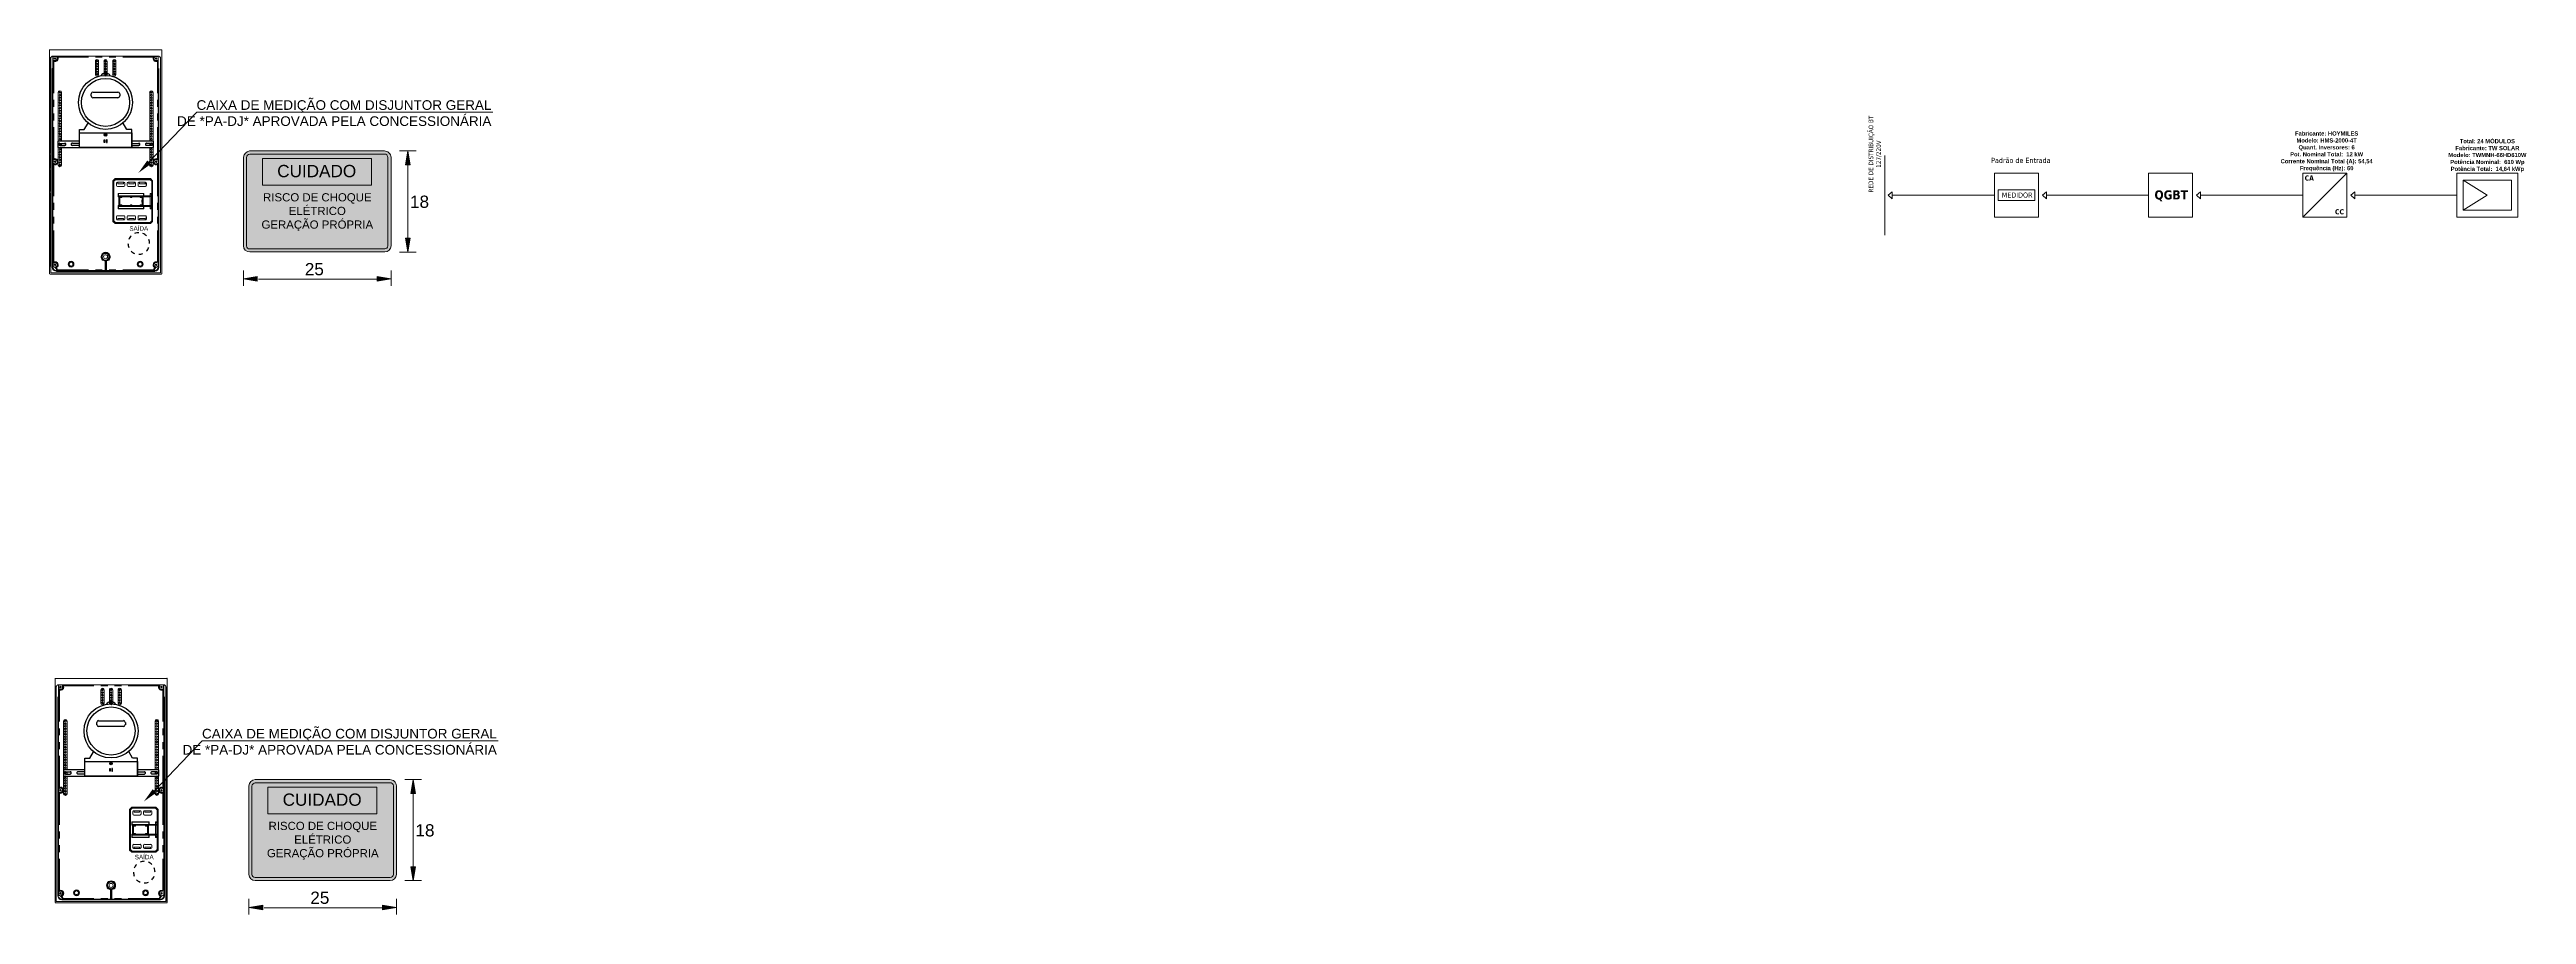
# Model space of a CAD drawing. Header units: millimetres. Extents: x 3949 to 5857, y -2161 to -943.
# Drawn here: x 5019 to 5857, y -2161 to -1868 of the extents above; entities that cross this region are included whole.
import ezdxf

# ---------------------------------------------------------------- set-up
doc = ezdxf.new("R2010")
doc.units = ezdxf.units.MM
doc.layers.add('DESENHO', color=7, linetype='Continuous', lineweight=0)
doc.layers.add('PADRÃO DE ENTRADA', color=7, linetype='Continuous', lineweight=0)
doc.styles.add('Annotative', font='arial.ttf')
doc.styles.add('ARIAL', font='arial.ttf')
doc.styles.add('PDF Arial', font='arial.ttf')
doc.styles.add('PDF TimesNewRomanPSMT', font='arial.ttf')
doc.styles.get("Standard").update_dxf_attribs({"font": 'arial.ttf'})

msp = doc.modelspace()

# ---------------------------------------------------------------- texts
at = {"layer": 'DESENHO', "lineweight": 0, "insert": (5636.47, -1916.57), "char_height": 1.5509, "attachment_point": 4, "rotation": 90}
msp.add_mtext('\\pxqc;{\\fTahoma|b0|i0|c0|p34;REDE DE DISTRIBUIÇÃO BT\\P127/220V}', dxfattribs=at)
at = {"layer": 'DESENHO', "lineweight": 0, "char_height": 1.4067}
for s, insert, width, attachment_point, style in [('\\pxqc;{\\fArial|b1|i0|c0|p34;Fabricante: HOYMILES\\PModelo: HMS-2000-4T\\PQuant. Inversores: 6\\PPot. Nominal Total:  12 kW\\PCorrente Nominal Total (A): 54,54 \\PFrequência (Hz): 60}', (5766.8, -1909.47), 44.7411, 7, 'PDF Arial'), ('\\pxqc,t12;{\\fArial|b1|i0|c0|p34;\\C0;Total: 24 MÓDULOS \\P\\ptz;Fabricante: TW SOLAR\\PModelo: TWMNH-66HD610W\\PPotência Nominal:  610 Wp\\PPotência Total:  14,64 kWp}', (5863.04, -1909.72), 39.0202, 9, 'Annotative')]:
    msp.add_mtext(s, dxfattribs=dict(at, insert=insert, width=width, attachment_point=attachment_point, style=style))
at = {"layer": 'DESENHO', "lineweight": 0, "attachment_point": 4}
for s, insert, char_height in [('{\\fTahoma|b0|i0|c0|p34;Padrão de Entrada}', (5675.72, -1905.73), 1.7486), ('{\\fTahoma|b0|i0|c0|p34;MEDIDOR}', (5679.31, -1917.47), 1.7486), ('{\\fTahoma|b1|i0|c0|p34;QGBT}', (5730.96, -1917.69), 3.0791), ('{\\fTahoma|b1|i0|c0|p34;CA}', (5781.74, -1911.7), 1.7486), ('{\\fTahoma|b1|i0|c0|p34;CC}', (5791.99, -1923.12), 1.7486)]:
    msp.add_mtext(s, dxfattribs=dict(at, insert=insert, char_height=char_height))
at = {"layer": 'PADRÃO DE ENTRADA', "color": 7, "lineweight": 0, "char_height": 3.2603, "attachment_point": 9, "style": 'PDF Arial'}
for insert in [(5168.59, -1894.11), (5170.44, -2106.71)]:
    msp.add_mtext('CAIXA DE MEDIÇÃO COM DISJUNTOR GERAL\\P DE *PA-DJ* APROVADA PELA CONCESSIONÁRIA', dxfattribs=dict(at, insert=insert))
at = {"layer": 'PADRÃO DE ENTRADA', "lineweight": 0, "attachment_point": 1}
for s, width, heights, insert, char_height, style in [('\\pxqc;{\\C2;\\c2092017;CUIDADO}', 36.6536, [1.57], (5091.19, -1907.25), 4.1466, 'PDF Arial'), ('\\pxqc;{\\H0.66667x;\\C256;\\c0;RISCO DE CHOQUE\\PELÉTRICO\\PGERAÇÃO PRÓPRIA\\H1.5x; }', 47.4759, [18.6], (5085.99, -1916.82), 4.1466, 'PDF Arial'), ('\\pxql;18', 67.37, [0], (5141.07, -1917.62), 4.147, 'ARIAL'), ('\\pxql;25', 67.37, [0], (5105.51, -1940.42), 4.147, 'ARIAL'), ('\\pxqc;{\\C2;\\c2092017;CUIDADO}', 36.6536, [1.57], (5093.04, -2119.84), 4.1466, 'PDF Arial'), ('\\pxqc;{\\H0.66667x;\\C256;\\c0;RISCO DE CHOQUE\\PELÉTRICO\\PGERAÇÃO PRÓPRIA\\H1.5x; }', 47.4759, [18.6], (5087.84, -2129.41), 4.1466, 'PDF Arial'), ('\\pxql;18', 67.37, [0], (5142.92, -2130.21), 4.147, 'ARIAL'), ('\\pxql;25', 67.37, [0], (5107.36, -2153.01), 4.147, 'ARIAL')]:
    msp.add_mtext_dynamic_manual_height_columns(s, width=width, gutter_width=198.67, heights=heights, dxfattribs=dict(at, insert=insert, char_height=char_height, style=style))
at = {"layer": 'PADRÃO DE ENTRADA', "char_height": 1.519, "attachment_point": 4, "style": 'PDF TimesNewRomanPSMT'}
for insert in [(5046.17, -1928.74), (5048.02, -2141.34)]:
    msp.add_mtext('SAÍDA', dxfattribs=dict(at, insert=insert))

# ---------------------------------------------------------------- hatches: boundary and pattern name
at = {"layer": 'PADRÃO DE ENTRADA', "lineweight": 0}
h = msp.add_hatch(color=256, dxfattribs=at)
h.dxf.hatch_style = 1
edge = h.paths.add_edge_path()
edge.add_arc((5132.46, -1904.73), 2.19, 1.52788, 91.5282)
edge.add_line((5132.4, -1902.54), (5086.85, -1902.54))
edge.add_arc((5087.12, -1904.94), 2.42, 96.39727, 173.60243)
edge.add_line((5084.72, -1904.67), (5084.72, -1934.62))
edge.add_arc((5086.88, -1934.53), 2.16, 182.42367, 270.26162)
edge.add_line((5086.89, -1936.69), (5132.52, -1936.69))
edge.add_arc((5132.53, -1934.57), 2.12, 269.62447, 358.80615)
edge.add_line((5134.65, -1934.62), (5134.65, -1904.67))
at = {"layer": 'PADRÃO DE ENTRADA', "lineweight": 0, "true_color": 0xf1eb1f}
h = msp.add_hatch(color=2, dxfattribs=at)
h.dxf.hatch_style = 1
edge = h.paths.add_edge_path()
edge.add_arc((5132.46, -1904.73), 1.15, 2.10541, 92.10585)
edge.add_line((5132.42, -1903.57), (5086.92, -1903.57))
edge.add_arc((5087.12, -1904.94), 1.38, 98.47114, 171.52846)
edge.add_line((5085.75, -1904.74), (5085.75, -1934.59))
edge.add_arc((5086.88, -1934.53), 1.13, 183.35751, 270.3624)
edge.add_line((5086.89, -1935.65), (5132.52, -1935.65))
edge.add_arc((5132.53, -1934.57), 1.08, 269.47437, 358.32895)
edge.add_line((5133.61, -1934.6), (5133.61, -1904.69))
at = {"layer": 'PADRÃO DE ENTRADA', "lineweight": 0, "true_color": 0x000000}
h = msp.add_hatch(color=18, dxfattribs=at)
h.dxf.hatch_style = 1
h.paths.add_polyline_path([(5128.05, -1905.13), (5091.19, -1905.13), (5091.19, -1914.11), (5128.05, -1914.11)])
at = {"layer": 'PADRÃO DE ENTRADA', "lineweight": 0}
h = msp.add_hatch(color=256, dxfattribs=at)
h.dxf.hatch_style = 1
edge = h.paths.add_edge_path()
edge.add_arc((5134.31, -2117.32), 2.19, 1.52788, 91.5282)
edge.add_line((5134.25, -2115.13), (5088.7, -2115.13))
edge.add_arc((5088.97, -2117.53), 2.42, 96.39727, 173.60243)
edge.add_line((5086.57, -2117.26), (5086.57, -2147.21))
edge.add_arc((5088.73, -2147.12), 2.16, 182.42367, 270.26162)
edge.add_line((5088.74, -2149.28), (5134.37, -2149.28))
edge.add_arc((5134.38, -2147.17), 2.12, 269.62447, 358.80615)
edge.add_line((5136.5, -2147.21), (5136.5, -2117.26))
at = {"layer": 'PADRÃO DE ENTRADA', "lineweight": 0, "true_color": 0xf1eb1f}
h = msp.add_hatch(color=2, dxfattribs=at)
h.dxf.hatch_style = 1
edge = h.paths.add_edge_path()
edge.add_arc((5134.31, -2117.32), 1.15, 2.10541, 92.10585)
edge.add_line((5134.27, -2116.17), (5088.77, -2116.17))
edge.add_arc((5088.97, -2117.53), 1.38, 98.47114, 171.52846)
edge.add_line((5087.6, -2117.33), (5087.6, -2147.19))
edge.add_arc((5088.73, -2147.12), 1.13, 183.35751, 270.3624)
edge.add_line((5088.74, -2148.25), (5134.37, -2148.25))
edge.add_arc((5134.38, -2147.17), 1.08, 269.47437, 358.32895)
edge.add_line((5135.46, -2147.2), (5135.46, -2117.28))
at = {"layer": 'PADRÃO DE ENTRADA', "lineweight": 0, "true_color": 0x000000}
h = msp.add_hatch(color=18, dxfattribs=at)
h.dxf.hatch_style = 1
h.paths.add_polyline_path([(5129.9, -2117.72), (5093.04, -2117.72), (5093.04, -2126.71), (5129.9, -2126.71)])

# ---------------------------------------------------------------- linework, layer by layer
at = {"layer": 'DESENHO'}
for p, q in [((5639.8, -1930.99), (5639.8, -1904.11)), ((5640.94, -1917.5), (5642.28, -1916.32)), ((5640.94, -1917.5), (5642.28, -1918.68)), ((5642.28, -1916.32), (5642.28, -1918.68)), ((5676.84, -1917.5), (5642.28, -1917.5)), ((5693.06, -1917.5), (5694.41, -1916.32)), ((5693.06, -1917.5), (5694.41, -1918.68)), ((5694.41, -1916.32), (5694.41, -1918.68)), ((5728.96, -1917.5), (5694.41, -1917.5)), ((5745.18, -1917.5), (5746.53, -1916.32)), ((5745.18, -1917.5), (5746.53, -1918.68)), ((5746.53, -1916.32), (5746.53, -1918.68)), ((5781.08, -1917.5), (5746.53, -1917.5)), ((5781.08, -1924.95), (5795.98, -1910.05)), ((5797.31, -1917.5), (5798.65, -1916.32)), ((5797.31, -1917.5), (5798.65, -1918.68)), ((5798.65, -1916.32), (5798.65, -1918.68)), ((5833.21, -1917.5), (5798.65, -1917.5)), ((5835.32, -1912.43), (5843.5, -1917.5)), ((5843.5, -1917.5), (5835.32, -1922.57))]:
    msp.add_line(p, q, dxfattribs=at)
for points in [[(5676.84, -1910.05), (5691.73, -1910.05), (5691.73, -1924.95), (5676.84, -1924.95)], [(5678.09, -1915.69), (5690.48, -1915.69), (5690.48, -1919.31), (5678.09, -1919.31)], [(5728.96, -1910.05), (5743.85, -1910.05), (5743.85, -1924.95), (5728.96, -1924.95)], [(5781.08, -1910.05), (5795.98, -1910.05), (5795.98, -1924.95), (5781.08, -1924.95)], [(5833.21, -1910.05), (5853.8, -1910.05), (5853.8, -1924.95), (5833.21, -1924.95)], [(5835.32, -1912.43), (5851.68, -1912.43), (5851.68, -1922.57), (5835.32, -1922.57)]]:
    msp.add_lwpolyline(points, close=True, dxfattribs=at)
at = {"layer": 'PADRÃO DE ENTRADA', "lineweight": 0}
for p, q in [((5052.81, -1906.37), (5068.96, -1889.44)), ((5068.96, -1889.44), (5169.07, -1889.44)), ((5054.66, -2118.97), (5070.81, -2102.04)), ((5070.81, -2102.04), (5170.92, -2102.04))]:
    msp.add_line(p, q, dxfattribs=at)
at = {"layer": 'PADRÃO DE ENTRADA', "lineweight": 15}
for p, q in [((5046.58, -1917.95), (5046.54, -1918.26)), ((5046.97, -1918.26), (5046.93, -1917.95)), ((5046.97, -1917.99), (5046.97, -1918.26)), ((5046.54, -1918.26), (5046.97, -1918.26)), ((5046.58, -1921.04), (5046.54, -1920.73)), ((5046.54, -1920.73), (5046.97, -1920.73)), ((5046.54, -1921), (5046.54, -1920.73)), ((5046.97, -1920.73), (5046.93, -1921.04)), ((5046.97, -1920.73), (5046.97, -1921))]:
    msp.add_line(p, q, dxfattribs=at)
for points in [[(5019.18, -1868.22, 0.414215), (5019.24, -1868.28, 0.414215), (5019.18, -1868.34)], [(5055.75, -1870.49), (5020.58, -1870.49, 0.414213), (5020.38, -1870.73)], [(5020.73, -1906.79), (5020.61, -1906.79), (5020.5, -1906.79), (5020.42, -1906.87), (5020.42, -1906.98), (5020.42, -1905.32), (5020.42, -1905.44), (5020.5, -1905.52), (5020.61, -1905.56), (5020.73, -1905.52, -1.671857), (5020.72, -1906.77)], [(5042.6, -1919.12, 0.011486), (5042.59, -1919.46, 0.011486), (5042.6, -1919.79)], [(5042.97, -1919.79, 0.011486), (5042.98, -1919.46, 0.011486), (5042.97, -1919.12)], [(5050.43, -1919.12, 0.011486), (5050.42, -1919.46, 0.011486), (5050.43, -1919.79)], [(5050.8, -1919.79, 0.011486), (5050.81, -1919.46, 0.011486), (5050.8, -1919.12)], [(5020.58, -1941.66), (5020.46, -1941.58), (5020.42, -1941.47), (5020.42, -1940.19), (5020.42, -1940.31), (5020.5, -1940.38), (5020.61, -1940.42), (5020.73, -1940.38, -1.055241), (5021.32, -1941.67)], [(5056.17, -1941.82, -0.414101), (5054.79, -1943.2), (5021.5, -1943.2)], [(5021.03, -2080.82, 0.414215), (5021.09, -2080.88, 0.414215), (5021.03, -2080.93)], [(5057.6, -2083.09), (5022.43, -2083.09, 0.414213), (5022.23, -2083.32)], [(5022.58, -2119.39), (5022.46, -2119.39), (5022.35, -2119.39), (5022.27, -2119.46), (5022.27, -2119.58), (5022.27, -2117.92), (5022.27, -2118.03), (5022.35, -2118.11), (5022.46, -2118.15), (5022.58, -2118.11, -1.671857), (5022.57, -2119.36)], [(5047.22, -2131.72, 0.011486), (5047.21, -2132.05, 0.011486), (5047.22, -2132.39)], [(5047.59, -2132.39, 0.011486), (5047.6, -2132.05, 0.011486), (5047.59, -2131.72)], [(5052.28, -2131.72, 0.011486), (5052.27, -2132.05, 0.011486), (5052.28, -2132.39)], [(5052.65, -2132.39, 0.011486), (5052.66, -2132.05, 0.011486), (5052.65, -2131.72)], [(5022.43, -2154.25), (5022.31, -2154.18), (5022.27, -2154.06), (5022.27, -2152.79), (5022.27, -2152.9), (5022.35, -2152.98), (5022.46, -2153.02), (5022.58, -2152.98, -1.055241), (5023.17, -2154.26)], [(5058.02, -2154.41, -0.414101), (5056.64, -2155.8), (5023.35, -2155.8)]]:
    msp.add_lwpolyline(points, format="xyb", dxfattribs=at)
for points in [[(5019.19, -1868.37), (5019.19, -1944.09)], [(5019.19, -1903.32), (5019.46, -1903.28), (5019.46, -1870.92), (5019.19, -1870.92)], [(5019.26, -1868.29), (5057.07, -1868.29)], [(5019.57, -1871.34), (5019.57, -1943.78)], [(5019.57, -1871.34), (5019.57, -1871.34)], [(5019.61, -1871.07), (5019.61, -1943.74)], [(5020.15, -1874.63), (5020.11, -1874.59), (5020.11, -1941.85)], [(5020.5, -1941.74), (5020.38, -1941.66), (5020.34, -1941.5), (5020.34, -1941.85), (5020.34, -1874.82), (5020.15, -1874.63), (5020.15, -1941.85)], [(5020.34, -1870.69), (5020.34, -1874.82)], [(5020.34, -1874.82), (5020.34, -1874.82)], [(5020.73, -1871.92), (5020.61, -1871.88), (5020.5, -1871.92), (5020.42, -1872), (5020.42, -1872.12), (5020.42, -1870.76)], [(5055.87, -1870.46), (5020.46, -1870.46)], [(5020.61, -1870.53), (5021.89, -1870.53), (5021.77, -1870.57), (5021.7, -1870.65), (5021.66, -1870.76), (5021.7, -1870.88)], [(5034.67, -1876.71), (5034.67, -1872.23)], [(5035.79, -1872.23), (5035.79, -1876.71)], [(5037.6, -1876.71), (5037.6, -1872.23)], [(5038.69, -1872.23), (5038.69, -1876.71)], [(5040.54, -1876.71), (5040.54, -1872.23)], [(5041.62, -1872.23), (5041.62, -1876.71)], [(5054.63, -1870.88), (5054.63, -1870.76), (5054.63, -1870.65), (5054.56, -1870.57), (5054.44, -1870.53), (5055.68, -1870.53)], [(5055.91, -1870.76), (5055.91, -1872.12), (5055.87, -1872), (5055.79, -1871.92), (5055.68, -1871.88), (5055.56, -1871.92)], [(5055.95, -1874.82), (5055.95, -1870.69)], [(5056.18, -1874.63), (5056.18, -1874.59), (5056.18, -1941.85), (5056.18, -1874.63), (5055.95, -1874.82), (5055.95, -1941.85)], [(5056.68, -1871.07), (5056.68, -1943.74), (5056.72, -1943.78), (5056.72, -1871.34)], [(5057.1, -1944.09), (5057.1, -1868.37), (5057.1, -1944.09)], [(5057.1, -1868.37), (5057.1, -1944.09)], [(5022.12, -1899.26), (5022.12, -1882.81), (5022.08, -1882.81), (5022.08, -1899.26)], [(5023.24, -1899.26), (5023.24, -1882.81), (5023.28, -1882.81), (5023.28, -1899.26)], [(5053.05, -1882.81), (5053.05, -1882.81)], [(5054.21, -1882.81), (5054.21, -1882.81)], [(5023.24, -1899.96), (5023.24, -1900.65)], [(5023.28, -1899.96), (5023.28, -1900.65)], [(5019.19, -1903.86), (5019.46, -1903.89), (5019.46, -1908.3), (5019.19, -1908.3)], [(5019.19, -1908.84), (5019.46, -1908.88), (5019.46, -1916.29)], [(5022.08, -1901.35), (5022.08, -1907.33), (5022.12, -1907.33), (5022.12, -1901.35)], [(5023.28, -1901.35), (5023.28, -1907.33), (5023.24, -1907.33), (5023.24, -1901.35)], [(5055.56, -1905.52), (5055.68, -1905.56), (5055.79, -1905.52), (5055.87, -1905.44), (5055.91, -1905.32), (5055.91, -1906.98), (5055.87, -1906.87), (5055.79, -1906.79), (5055.68, -1906.79), (5055.56, -1906.79)], [(5019.19, -1941.54), (5019.46, -1941.5), (5019.46, -1916.71)], [(5041.49, -1912.24), (5040.95, -1912.78), (5041.49, -1912.2)], [(5040.95, -1926.21), (5040.95, -1912.78), (5040.95, -1926.21)], [(5041.37, -1911.89), (5053.32, -1911.89), (5053.32, -1911.93), (5041.37, -1911.93)], [(5053.2, -1912.24), (5041.49, -1912.24), (5041.49, -1912.2), (5053.2, -1912.2)], [(5041.85, -1914.24), (5041.85, -1913.39), (5041.85, -1914.24)], [(5044.17, -1913.12), (5044.17, -1913.59), (5042.32, -1913.59), (5042.32, -1913.12)], [(5042.44, -1917.56), (5042.44, -1916.87), (5051.04, -1916.87), (5051.04, -1917.56)], [(5042.48, -1917.53), (5042.44, -1917.56), (5042.44, -1917.99), (5042.48, -1917.95), (5042.67, -1917.95), (5042.98, -1917.95), (5043.25, -1917.95), (5043.64, -1917.95), (5049.84, -1917.95), (5050.19, -1917.95), (5050.5, -1917.95), (5050.77, -1917.95), (5050.96, -1917.95), (5050.96, -1917.76), (5051.04, -1917.72), (5051.04, -1917.56), (5050.96, -1917.53)], [(5042.44, -1917.99), (5042.64, -1917.99), (5042.67, -1917.95), (5042.64, -1919.15), (5042.98, -1919.15), (5042.98, -1917.95), (5042.98, -1917.99), (5043.22, -1917.99), (5043.25, -1917.95), (5043.22, -1918.26), (5043.68, -1918.26), (5043.64, -1917.95), (5043.68, -1917.99), (5049.81, -1917.99), (5049.84, -1917.95), (5049.81, -1918.26), (5050.23, -1918.26)], [(5050.96, -1917.45), (5050.96, -1916.95), (5042.52, -1916.95), (5042.52, -1917.45)], [(5042.64, -1917.99), (5042.64, -1921), (5042.67, -1921.04), (5042.64, -1919.84), (5042.98, -1919.84), (5042.98, -1921.04), (5042.98, -1921), (5043.22, -1921), (5043.25, -1921.04), (5043.22, -1920.73), (5043.68, -1920.73), (5043.64, -1921.04), (5043.68, -1921), (5049.81, -1921), (5049.84, -1921.04), (5049.81, -1920.73), (5050.23, -1920.73), (5050.19, -1921.04), (5050.23, -1921), (5050.46, -1921), (5050.5, -1921.04), (5050.46, -1919.84), (5050.81, -1919.84), (5050.77, -1921.04), (5050.81, -1921), (5053.2, -1921), (5053.2, -1917.99), (5050.81, -1917.99), (5050.77, -1917.95), (5050.81, -1919.15), (5050.46, -1919.15), (5050.5, -1917.95), (5050.46, -1917.99), (5050.23, -1917.99)], [(5042.98, -1921), (5042.98, -1917.99)], [(5043.22, -1918.26), (5043.22, -1917.99)], [(5043.68, -1917.99), (5043.68, -1918.26)], [(5044.63, -1914.24), (5044.63, -1913.39), (5044.63, -1914.24)], [(5045.48, -1914.24), (5045.48, -1913.39), (5045.48, -1914.24)], [(5047.8, -1913.12), (5047.8, -1913.59), (5045.94, -1913.59), (5045.94, -1913.12)], [(5048.26, -1914.24), (5048.26, -1913.39), (5048.26, -1914.24)], [(5051.47, -1913.12), (5051.47, -1913.59), (5049.61, -1913.59), (5049.61, -1913.12)], [(5049.81, -1918.26), (5049.81, -1917.99)], [(5050.46, -1921), (5050.46, -1917.99)], [(5050.81, -1917.99), (5050.81, -1921)], [(5050.96, -1917.76), (5053.63, -1917.76)], [(5050.96, -1917.95), (5053.63, -1917.95)], [(5051.04, -1917.72), (5053.2, -1917.72), (5053.2, -1916.87), (5053.63, -1917.29), (5053.74, -1917.29), (5053.74, -1917.33), (5054.05, -1917.33), (5054.02, -1917.33)], [(5054.02, -1921.66), (5054.05, -1921.66), (5053.74, -1921.66), (5053.74, -1921.7), (5053.63, -1921.7), (5053.2, -1922.12), (5053.74, -1922.12), (5053.74, -1926.21), (5053.74, -1921.97), (5054.05, -1921.97), (5054.05, -1926.33), (5054.05, -1926.37), (5054.05, -1912.62), (5054.05, -1917.02), (5053.74, -1917.02), (5053.74, -1912.78), (5053.74, -1916.87), (5053.2, -1916.87)], [(5053.32, -1911.93), (5054.05, -1912.62), (5053.32, -1911.89)], [(5053.67, -1917.33), (5054.02, -1917.33), (5054.02, -1917.49), (5053.67, -1917.49), (5053.67, -1917.33), (5053.63, -1917.29), (5053.63, -1917.72), (5053.63, -1917.76), (5053.63, -1917.95), (5053.63, -1917.99), (5053.63, -1921), (5053.63, -1921.04), (5053.63, -1921.27), (5053.63, -1921.7), (5053.67, -1921.66), (5053.67, -1921.5), (5053.67, -1917.49)], [(5053.67, -1921.5), (5054.02, -1921.5), (5054.02, -1917.49)], [(5040.64, -1926.33), (5041.37, -1927.06), (5040.64, -1926.37)], [(5041.49, -1926.75), (5040.95, -1926.21), (5041.49, -1926.75)], [(5054.05, -1926.37), (5053.32, -1927.06), (5041.37, -1927.06)], [(5041.85, -1924.75), (5041.85, -1924.75)], [(5041.85, -1925.6), (5041.85, -1924.75), (5041.85, -1925.6)], [(5042.16, -1924.44), (5042.16, -1924.44)], [(5042.32, -1925.87), (5042.32, -1925.4), (5044.17, -1925.4), (5044.17, -1925.87)], [(5053.63, -1921.27), (5050.96, -1921.27), (5050.96, -1921.04), (5050.77, -1921.04), (5050.5, -1921.04), (5050.19, -1921.04), (5049.84, -1921.04), (5043.64, -1921.04), (5043.25, -1921.04), (5042.98, -1921.04), (5042.67, -1921.04), (5042.48, -1921.04), (5042.44, -1921), (5042.44, -1921.43), (5042.48, -1921.46)], [(5042.44, -1921), (5042.64, -1921)], [(5051.04, -1921.43), (5051.04, -1922.12), (5042.44, -1922.12), (5042.44, -1921.43)], [(5042.52, -1921.54), (5042.52, -1922.04), (5042.52, -1921.31), (5050.96, -1921.31), (5050.96, -1922.04), (5050.96, -1921.54)], [(5050.96, -1922.04), (5042.52, -1922.04), (5050.96, -1922.04)], [(5043.22, -1921), (5043.22, -1920.73)], [(5043.68, -1920.73), (5043.68, -1921)], [(5044.63, -1924.75), (5044.63, -1924.75)], [(5044.63, -1925.6), (5044.63, -1925.6)], [(5045.48, -1924.75), (5045.48, -1924.75)], [(5045.48, -1925.6), (5045.48, -1924.75), (5045.48, -1925.6)], [(5045.79, -1924.44), (5045.79, -1924.44)], [(5045.94, -1925.87), (5045.94, -1925.4), (5047.8, -1925.4), (5047.8, -1925.87)], [(5048.26, -1924.75), (5048.26, -1924.75)], [(5048.26, -1925.6), (5048.26, -1925.6)], [(5051.62, -1924.44), (5049.42, -1924.44), (5051.62, -1924.44)], [(5049.42, -1925.87), (5049.42, -1925.87)], [(5049.61, -1925.87), (5049.61, -1925.4), (5051.47, -1925.4), (5051.47, -1925.87)], [(5049.81, -1921), (5049.81, -1920.73)], [(5050.23, -1920.73), (5050.23, -1921)], [(5050.96, -1921.04), (5053.63, -1921.04)], [(5050.96, -1921.46), (5051.04, -1921.43), (5051.04, -1921.27)], [(5051.62, -1925.87), (5051.62, -1925.87)], [(5053.2, -1922.12), (5053.2, -1921.27)], [(5053.74, -1926.21), (5053.2, -1926.75), (5053.74, -1926.21)], [(5053.32, -1927.06), (5054.05, -1926.33)], [(5054.02, -1921.5), (5054.02, -1921.66), (5053.67, -1921.66)], [(5041.49, -1926.75), (5053.2, -1926.75), (5041.49, -1926.75)], [(5021.35, -1941.7), (5021.27, -1941.77), (5021.23, -1941.85), (5021.23, -1941.97), (5021.27, -1942.08)], [(5054.67, -1942.86), (5054.59, -1942.97), (5054.48, -1943.01), (5054.79, -1943.01), (5021.5, -1943.01), (5021.85, -1943.01), (5021.7, -1942.97), (5021.62, -1942.86)], [(5037.14, -1939.46), (5037.49, -1939.57), (5037.84, -1939.61), (5037.84, -1939.57), (5038.03, -1939.42), (5038.03, -1939.77)], [(5037.84, -1939.65), (5037.99, -1939.77), (5038.3, -1939.77), (5038.45, -1939.65)], [(5037.99, -1939.77), (5038.03, -1939.77), (5038.3, -1939.77), (5038.3, -1939.42), (5038.45, -1939.57), (5038.45, -1939.61), (5038.84, -1939.57), (5039.19, -1939.46)], [(5054.94, -1941.7), (5055.02, -1941.77), (5055.1, -1941.85), (5055.1, -1941.97), (5055.02, -1942.08)], [(5019.26, -1944.17), (5057.07, -1944.17)], [(5056.68, -1943.74), (5019.61, -1943.74), (5019.57, -1943.78), (5056.72, -1943.78)], [(5054.83, -1943.24), (5021.5, -1943.24)], [(5021.04, -2080.97), (5021.04, -2156.69)], [(5021.04, -2115.91), (5021.31, -2115.87), (5021.31, -2083.51), (5021.04, -2083.51)], [(5021.11, -2080.89), (5058.92, -2080.89)], [(5021.42, -2083.94), (5021.42, -2156.38)], [(5021.42, -2083.94), (5021.42, -2083.94)], [(5021.46, -2083.67), (5021.46, -2156.34)], [(5022.19, -2083.28), (5022.19, -2087.41)], [(5022.58, -2084.52), (5022.46, -2084.48), (5022.35, -2084.52), (5022.27, -2084.6), (5022.27, -2084.71), (5022.27, -2083.36)], [(5057.72, -2083.05), (5022.31, -2083.05)], [(5022.46, -2083.13), (5023.74, -2083.13), (5023.62, -2083.17), (5023.55, -2083.24), (5023.51, -2083.36), (5023.55, -2083.48)], [(5036.52, -2089.31), (5036.52, -2084.83)], [(5037.64, -2084.83), (5037.64, -2089.31)], [(5039.45, -2089.31), (5039.45, -2084.83)], [(5040.54, -2084.83), (5040.54, -2089.31)], [(5042.39, -2089.31), (5042.39, -2084.83)], [(5043.47, -2084.83), (5043.47, -2089.31)], [(5056.48, -2083.48), (5056.48, -2083.36), (5056.48, -2083.24), (5056.41, -2083.17), (5056.29, -2083.13), (5057.53, -2083.13)], [(5057.76, -2083.36), (5057.76, -2084.71), (5057.72, -2084.6), (5057.64, -2084.52), (5057.53, -2084.48), (5057.41, -2084.52)], [(5057.8, -2087.41), (5057.8, -2083.28)], [(5058.53, -2083.67), (5058.53, -2156.34), (5058.57, -2156.38), (5058.57, -2083.94)], [(5058.95, -2156.69), (5058.95, -2080.97), (5058.95, -2156.69)], [(5058.95, -2080.97), (5058.95, -2156.69)], [(5022, -2087.22), (5021.96, -2087.18), (5021.96, -2154.45)], [(5022.35, -2154.33), (5022.23, -2154.25), (5022.19, -2154.1), (5022.19, -2154.45), (5022.19, -2087.41), (5022, -2087.22), (5022, -2154.45)], [(5022.19, -2087.41), (5022.19, -2087.41)], [(5058.03, -2087.22), (5058.03, -2087.18), (5058.03, -2154.45), (5058.03, -2087.22), (5057.8, -2087.41), (5057.8, -2154.45)], [(5023.97, -2111.86), (5023.97, -2095.41), (5023.93, -2095.41), (5023.93, -2111.86)], [(5025.09, -2111.86), (5025.09, -2095.41), (5025.13, -2095.41), (5025.13, -2111.86)], [(5054.9, -2095.41), (5054.9, -2095.41)], [(5056.06, -2095.41), (5056.06, -2095.41)], [(5021.04, -2116.45), (5021.31, -2116.49), (5021.31, -2120.89), (5021.04, -2120.89)], [(5023.93, -2113.94), (5023.93, -2119.93), (5023.97, -2119.93), (5023.97, -2113.94)], [(5025.09, -2112.55), (5025.09, -2113.25)], [(5025.13, -2113.94), (5025.13, -2119.93), (5025.09, -2119.93), (5025.09, -2113.94)], [(5025.13, -2112.55), (5025.13, -2113.25)], [(5057.41, -2118.11), (5057.53, -2118.15), (5057.64, -2118.11), (5057.72, -2118.03), (5057.76, -2117.92), (5057.76, -2119.58), (5057.72, -2119.46), (5057.64, -2119.39), (5057.53, -2119.39), (5057.41, -2119.39)], [(5021.04, -2121.43), (5021.31, -2121.47), (5021.31, -2128.88)], [(5047.1, -2124.83), (5046.56, -2125.37), (5047.1, -2124.79)], [(5046.56, -2138.81), (5046.56, -2125.37), (5046.56, -2138.81)], [(5046.98, -2124.48), (5055.17, -2124.48), (5055.17, -2124.52), (5046.98, -2124.52)], [(5055.05, -2124.83), (5047.1, -2124.83), (5047.1, -2124.79), (5055.05, -2124.79)], [(5047.33, -2126.84), (5047.33, -2125.99), (5047.33, -2126.84)], [(5049.65, -2125.72), (5049.65, -2126.18), (5047.8, -2126.18), (5047.8, -2125.72)], [(5050.11, -2126.84), (5050.11, -2125.99), (5050.11, -2126.84)], [(5053.32, -2125.72), (5053.32, -2126.18), (5051.46, -2126.18), (5051.46, -2125.72)], [(5055.87, -2134.25), (5055.9, -2134.25), (5055.59, -2134.25), (5055.59, -2134.29), (5055.48, -2134.29), (5055.05, -2134.71), (5055.59, -2134.71), (5055.59, -2138.81), (5055.59, -2134.56), (5055.9, -2134.56), (5055.9, -2138.92), (5055.9, -2138.96), (5055.9, -2125.22), (5055.9, -2129.62), (5055.59, -2129.62), (5055.59, -2125.37), (5055.59, -2129.46), (5055.05, -2129.46)], [(5055.17, -2124.52), (5055.9, -2125.22), (5055.17, -2124.48)], [(5021.04, -2154.14), (5021.31, -2154.1), (5021.31, -2129.31)], [(5047.06, -2130.16), (5047.06, -2129.46), (5052.89, -2129.46), (5052.89, -2130.16)], [(5047.1, -2130.12), (5047.06, -2130.16), (5047.06, -2130.58), (5047.1, -2130.54), (5047.29, -2130.54), (5047.6, -2130.54), (5047.87, -2130.54), (5048.26, -2130.54), (5051.69, -2130.54), (5052.04, -2130.54), (5052.35, -2130.54), (5052.62, -2130.54), (5052.81, -2130.54), (5052.81, -2130.35), (5052.89, -2130.31), (5052.89, -2130.16), (5052.81, -2130.12)], [(5047.06, -2130.58), (5047.25, -2130.58), (5047.29, -2130.54), (5047.25, -2131.74), (5047.6, -2131.74), (5047.6, -2130.54), (5047.6, -2130.58), (5047.83, -2130.58), (5047.87, -2130.54), (5047.83, -2130.85), (5048.3, -2130.85), (5048.26, -2130.54), (5048.3, -2130.58), (5051.66, -2130.58), (5051.69, -2130.54), (5051.66, -2130.85), (5052.08, -2130.85)], [(5055.48, -2133.87), (5052.81, -2133.87), (5052.81, -2133.63), (5052.62, -2133.63), (5052.35, -2133.63), (5052.04, -2133.63), (5051.69, -2133.63), (5048.26, -2133.63), (5047.87, -2133.63), (5047.6, -2133.63), (5047.29, -2133.63), (5047.1, -2133.63), (5047.06, -2133.6), (5047.06, -2134.02), (5047.1, -2134.06)], [(5047.06, -2133.6), (5047.25, -2133.6)], [(5052.89, -2134.02), (5052.89, -2134.71), (5047.06, -2134.71), (5047.06, -2134.02)], [(5052.81, -2130.04), (5052.81, -2129.54), (5047.14, -2129.54), (5047.14, -2130.04)], [(5047.14, -2134.14), (5047.14, -2134.64), (5047.14, -2133.9), (5052.81, -2133.9), (5052.81, -2134.64), (5052.81, -2134.14)], [(5052.81, -2134.64), (5047.14, -2134.64), (5052.81, -2134.64)], [(5047.25, -2130.58), (5047.25, -2133.6), (5047.29, -2133.63), (5047.25, -2132.44), (5047.6, -2132.44), (5047.6, -2133.63), (5047.6, -2133.6), (5047.83, -2133.6), (5047.87, -2133.63), (5047.83, -2133.32), (5048.3, -2133.32), (5048.26, -2133.63), (5048.3, -2133.6), (5051.66, -2133.6), (5051.69, -2133.63), (5051.66, -2133.32), (5052.08, -2133.32), (5052.04, -2133.63), (5052.08, -2133.6), (5052.31, -2133.6), (5052.35, -2133.63), (5052.31, -2132.44), (5052.66, -2132.44), (5052.62, -2133.63), (5052.66, -2133.6), (5055.05, -2133.6), (5055.05, -2130.58), (5052.66, -2130.58), (5052.62, -2130.54), (5052.66, -2131.74), (5052.31, -2131.74), (5052.35, -2130.54), (5052.31, -2130.58), (5052.08, -2130.58)], [(5047.6, -2133.6), (5047.6, -2130.58)], [(5047.83, -2130.85), (5047.83, -2130.58)], [(5047.83, -2133.6), (5047.83, -2133.32)], [(5048.3, -2130.58), (5048.3, -2130.85)], [(5048.3, -2133.32), (5048.3, -2133.6)], [(5051.66, -2130.85), (5051.66, -2130.58)], [(5051.66, -2133.6), (5051.66, -2133.32)], [(5052.08, -2133.32), (5052.08, -2133.6)], [(5052.31, -2133.6), (5052.31, -2130.58)], [(5052.66, -2130.58), (5052.66, -2133.6)], [(5052.81, -2130.35), (5055.48, -2130.35)], [(5052.81, -2130.54), (5055.48, -2130.54)], [(5052.81, -2133.63), (5055.48, -2133.63)], [(5052.81, -2134.06), (5052.89, -2134.02), (5052.89, -2133.87)], [(5052.89, -2130.31), (5055.05, -2130.31), (5055.05, -2129.46), (5055.48, -2129.89), (5055.59, -2129.89), (5055.59, -2129.93), (5055.9, -2129.93), (5055.87, -2129.93)], [(5055.05, -2134.71), (5055.05, -2133.87)], [(5055.52, -2129.93), (5055.87, -2129.93), (5055.87, -2130.08), (5055.52, -2130.08), (5055.52, -2129.93), (5055.48, -2129.89), (5055.48, -2130.31), (5055.48, -2130.35), (5055.48, -2130.54), (5055.48, -2130.58), (5055.48, -2133.6), (5055.48, -2133.63), (5055.48, -2133.87), (5055.48, -2134.29), (5055.52, -2134.25), (5055.52, -2134.1), (5055.52, -2130.08)], [(5055.52, -2134.1), (5055.87, -2134.1), (5055.87, -2130.08)], [(5055.87, -2134.1), (5055.87, -2134.25), (5055.52, -2134.25)], [(5046.25, -2138.92), (5046.98, -2139.66), (5046.25, -2138.96)], [(5047.1, -2139.35), (5046.56, -2138.81), (5047.1, -2139.35)], [(5055.9, -2138.96), (5055.17, -2139.66), (5046.98, -2139.66)], [(5047.1, -2139.35), (5055.05, -2139.35), (5047.1, -2139.35)], [(5047.33, -2137.34), (5047.33, -2137.34)], [(5047.33, -2138.19), (5047.33, -2137.34), (5047.33, -2138.19)], [(5047.64, -2137.03), (5047.64, -2137.03)], [(5047.8, -2138.46), (5047.8, -2138), (5049.65, -2138), (5049.65, -2138.46)], [(5050.11, -2137.34), (5050.11, -2137.34)], [(5050.11, -2138.19), (5050.11, -2138.19)], [(5053.47, -2137.03), (5051.27, -2137.03), (5053.47, -2137.03)], [(5051.27, -2138.46), (5051.27, -2138.46)], [(5051.46, -2138.46), (5051.46, -2138), (5053.32, -2138), (5053.32, -2138.46)], [(5053.47, -2138.46), (5053.47, -2138.46)], [(5055.59, -2138.81), (5055.05, -2139.35), (5055.59, -2138.81)], [(5055.17, -2139.66), (5055.9, -2138.92)], [(5038.99, -2152.05), (5039.34, -2152.17), (5039.69, -2152.21), (5039.69, -2152.17), (5039.88, -2152.01), (5039.88, -2152.36)], [(5039.69, -2152.25), (5039.84, -2152.36), (5040.15, -2152.36), (5040.3, -2152.25)], [(5039.84, -2152.36), (5039.88, -2152.36), (5040.15, -2152.36), (5040.15, -2152.01), (5040.3, -2152.17), (5040.3, -2152.21), (5040.69, -2152.17), (5041.04, -2152.05)], [(5021.11, -2156.76), (5058.92, -2156.76)], [(5058.53, -2156.34), (5021.46, -2156.34), (5021.42, -2156.38), (5058.57, -2156.38)], [(5023.2, -2154.29), (5023.12, -2154.37), (5023.08, -2154.45), (5023.08, -2154.56), (5023.12, -2154.68)], [(5056.52, -2155.45), (5056.44, -2155.57), (5056.33, -2155.6), (5056.64, -2155.6), (5023.35, -2155.6), (5023.7, -2155.6), (5023.55, -2155.57), (5023.47, -2155.45)], [(5056.68, -2155.84), (5023.35, -2155.84)], [(5056.79, -2154.29), (5056.87, -2154.37), (5056.95, -2154.45), (5056.95, -2154.56), (5056.87, -2154.68)]]:
    msp.add_lwpolyline(points, dxfattribs=at)
for points in [[(5020.44, -1870.44, 0.414213), (5019.57, -1871.31, -0.414213)], [(5022.48, -1901.32, 0.467696), (5022.87, -1901.32, -0.416518)], [(5053.41, -1901.32, 0.467696), (5053.8, -1901.32, -0.416518)], [(5042.14, -1913.07, 0.414101), (5041.85, -1913.36, -0.414101)], [(5041.85, -1914.21, 0.414101), (5042.14, -1914.5, -0.414101)], [(5045.77, -1913.07, 0.414101), (5045.48, -1913.36, -0.414101)], [(5045.48, -1914.21, 0.414101), (5045.77, -1914.5, -0.414101)], [(5049.4, -1913.07, 0.414101), (5049.11, -1913.36, -0.414101)], [(5049.11, -1914.21, 0.414101), (5049.4, -1914.5, -0.414101)], [(5051.89, -1913.36, 0.414101), (5051.6, -1913.07, -0.414101)], [(5051.6, -1914.5, 0.414101), (5051.89, -1914.21, -0.414101)], [(5042.14, -1924.42, 0.414101), (5041.85, -1924.71, -0.414101)], [(5041.85, -1925.56, 0.414101), (5042.14, -1925.85, -0.414101)], [(5045.77, -1924.42, 0.414101), (5045.48, -1924.71, -0.414101)], [(5045.48, -1925.56, 0.414101), (5045.77, -1925.85, -0.414101)], [(5049.4, -1924.42, 0.414101), (5049.11, -1924.71, -0.414101)], [(5049.11, -1925.56, 0.414101), (5049.4, -1925.85, -0.414101)], [(5051.89, -1924.71, 0.414101), (5051.6, -1924.42, -0.414101)], [(5051.6, -1925.85, 0.414101), (5051.89, -1925.56, -0.414101)], [(5020.11, -1941.82, 0.414101), (5021.48, -1943.19, -0.414101)], [(5020.3, -1941.82, 0.41421), (5021.48, -1942.99, -0.41421)], [(5054.77, -1942.99, 0.41421), (5055.94, -1941.82, -0.41421)], [(5022.29, -2083.03, 0.414213), (5021.42, -2083.9, -0.414213)], [(5024.33, -2113.91, 0.467696), (5024.72, -2113.91, -0.416518)], [(5055.26, -2113.91, 0.467696), (5055.65, -2113.91, -0.416518)], [(5047.62, -2125.66, 0.414101), (5047.33, -2125.95, -0.414101)], [(5047.33, -2126.8, 0.414101), (5047.62, -2127.09, -0.414101)], [(5051.25, -2125.66, 0.414101), (5050.96, -2125.95, -0.414101)], [(5050.96, -2126.8, 0.414101), (5051.25, -2127.09, -0.414101)], [(5053.74, -2125.95, 0.414101), (5053.45, -2125.66, -0.414101)], [(5053.45, -2127.09, 0.414101), (5053.74, -2126.8, -0.414101)], [(5047.62, -2137.02, 0.414101), (5047.33, -2137.31, -0.414101)], [(5047.33, -2138.15, 0.414101), (5047.62, -2138.44, -0.414101)], [(5051.25, -2137.02, 0.414101), (5050.96, -2137.31, -0.414101)], [(5050.96, -2138.15, 0.414101), (5051.25, -2138.44, -0.414101)], [(5053.74, -2137.31, 0.414101), (5053.45, -2137.02, -0.414101)], [(5053.45, -2138.44, 0.414101), (5053.74, -2138.15, -0.414101)], [(5021.96, -2154.41, 0.414101), (5023.33, -2155.78, -0.414101)], [(5022.15, -2154.41, 0.41421), (5023.33, -2155.59, -0.41421)], [(5056.62, -2155.59, 0.41421), (5057.79, -2154.41, -0.41421)]]:
    msp.add_lwpolyline(points, format="xyb", close=True, dxfattribs=at)
at = {"layer": 'PADRÃO DE ENTRADA', "lineweight": 0}
for points in [[(5020.42, -1870.76), (5020.34, -1870.69)], [(5020.73, -1871.92), (5020.73, -1872.04), (5020.69, -1872.04), (5020.65, -1872), (5020.61, -1872), (5020.58, -1872.04), (5020.54, -1872.04), (5020.5, -1872.08), (5020.46, -1872.12), (5020.46, -1872.15), (5020.42, -1872.19), (5020.42, -1872.23), (5020.65, -1872.23), (5020.65, -1882.93)], [(5020.42, -1882.93), (5020.42, -1872.23), (5020.42, -1872.12)], [(5020.58, -1870.49), (5020.61, -1870.53)], [(5032.35, -1870.8), (5022, -1870.8), (5022, -1870.57), (5021.97, -1870.57), (5021.93, -1870.57), (5021.89, -1870.61), (5021.85, -1870.61), (5021.81, -1870.65), (5021.81, -1870.69), (5021.77, -1870.73), (5021.77, -1870.76), (5021.77, -1870.8), (5021.77, -1870.84), (5021.81, -1870.88), (5021.7, -1870.88)], [(5021.89, -1870.53), (5022, -1870.57), (5032.35, -1870.57)], [(5034.67, -1870.57), (5036.99, -1870.57)], [(5036.99, -1870.8), (5034.67, -1870.8)], [(5039.3, -1870.57), (5041.62, -1870.57)], [(5041.62, -1870.8), (5039.3, -1870.8)], [(5043.94, -1870.57), (5054.29, -1870.57), (5054.44, -1870.53)], [(5055.64, -1882.93), (5055.64, -1872.23), (5055.87, -1872.23), (5055.87, -1872.19), (5055.87, -1872.15), (5055.83, -1872.12), (5055.83, -1872.08), (5055.79, -1872.08), (5055.75, -1872.04), (5055.71, -1872.04), (5055.68, -1872), (5055.64, -1872), (5055.6, -1872.04), (5055.56, -1872.04), (5055.56, -1871.92)], [(5055.68, -1870.53), (5055.75, -1870.49)], [(5055.91, -1872.12), (5055.87, -1872.23), (5055.87, -1882.93)], [(5055.95, -1870.69), (5055.91, -1870.76)], [(5020.42, -1887.56), (5020.42, -1885.24)], [(5020.42, -1892.2), (5020.42, -1889.88)], [(5020.65, -1885.24), (5020.65, -1887.56)], [(5020.65, -1889.88), (5020.65, -1892.2)], [(5055.64, -1887.56), (5055.64, -1885.24)], [(5055.64, -1892.2), (5055.64, -1889.88)], [(5055.87, -1885.24), (5055.87, -1887.56)], [(5055.87, -1889.88), (5055.87, -1892.2)], [(5020.42, -1905.32), (5020.42, -1905.21), (5020.42, -1894.51)], [(5020.65, -1894.51), (5020.65, -1905.21), (5020.42, -1905.21), (5020.42, -1905.25), (5020.46, -1905.28), (5020.46, -1905.32), (5020.5, -1905.36), (5020.54, -1905.4), (5020.58, -1905.4), (5020.61, -1905.4), (5020.65, -1905.4), (5020.69, -1905.4), (5020.73, -1905.4), (5020.73, -1905.52)], [(5055.56, -1905.52), (5055.56, -1905.4), (5055.6, -1905.4), (5055.64, -1905.4), (5055.68, -1905.4), (5055.71, -1905.4), (5055.75, -1905.4), (5055.79, -1905.36), (5055.83, -1905.36), (5055.83, -1905.32), (5055.87, -1905.28), (5055.87, -1905.25), (5055.87, -1905.21), (5055.64, -1905.21), (5055.64, -1894.51)], [(5055.87, -1894.51), (5055.87, -1905.21), (5055.91, -1905.32)], [(5020.73, -1906.79), (5020.73, -1906.91), (5020.69, -1906.91), (5020.65, -1906.91), (5020.61, -1906.91), (5020.58, -1906.91), (5020.54, -1906.91), (5020.5, -1906.95), (5020.5, -1906.98), (5020.46, -1906.98), (5020.46, -1907.02), (5020.42, -1907.06), (5020.42, -1907.1), (5020.65, -1907.1), (5020.65, -1917.8)], [(5020.42, -1917.8), (5020.42, -1907.1), (5020.42, -1906.98)], [(5055.91, -1906.98), (5055.87, -1907.1), (5055.87, -1917.8)], [(5020.42, -1922.43), (5020.42, -1920.11)], [(5020.42, -1927.06), (5020.42, -1924.75)], [(5020.65, -1920.11), (5020.65, -1922.43)], [(5020.65, -1924.75), (5020.65, -1927.06)], [(5055.64, -1922.43), (5055.64, -1920.11)], [(5055.64, -1927.06), (5055.64, -1924.75)], [(5055.87, -1920.11), (5055.87, -1922.43)], [(5055.87, -1924.75), (5055.87, -1927.06)], [(5020.42, -1940.19), (5020.42, -1940.08), (5020.42, -1929.38)], [(5020.65, -1929.38), (5020.65, -1940.08), (5020.42, -1940.08), (5020.42, -1940.11), (5020.46, -1940.15), (5020.46, -1940.19), (5020.5, -1940.23), (5020.5, -1940.27), (5020.54, -1940.27), (5020.58, -1940.27), (5020.61, -1940.31), (5020.65, -1940.31), (5020.69, -1940.31), (5020.73, -1940.27), (5020.73, -1940.38)], [(5055.87, -1929.38), (5055.87, -1940.08)], [(5020.11, -1941.85), (5020.15, -1941.85)], [(5020.34, -1941.5), (5020.42, -1941.47)], [(5020.34, -1941.85), (5020.34, -1941.85)], [(5020.58, -1941.66), (5020.58, -1941.7), (5020.5, -1941.74)], [(5021.62, -1942.86), (5021.7, -1942.74), (5021.73, -1942.78), (5021.73, -1942.82), (5021.77, -1942.86), (5021.81, -1942.89), (5021.85, -1942.89), (5021.89, -1942.93), (5021.93, -1942.93), (5021.93, -1942.7), (5021.89, -1942.7), (5021.85, -1942.74), (5021.81, -1942.74), (5021.77, -1942.74), (5021.73, -1942.74), (5021.7, -1942.74), (5021.62, -1942.55), (5021.5, -1942.31), (5021.35, -1942.12), (5021.27, -1942.08)], [(5021.5, -1943.01), (5021.5, -1943.01)], [(5021.85, -1943.01), (5021.93, -1942.93), (5032.35, -1942.93)], [(5034.67, -1942.7), (5036.99, -1942.7)], [(5036.99, -1942.93), (5034.67, -1942.93)], [(5039.3, -1942.7), (5041.62, -1942.7)], [(5041.62, -1942.93), (5039.3, -1942.93)], [(5043.94, -1942.7), (5054.4, -1942.7), (5054.44, -1942.7), (5054.48, -1942.74), (5054.52, -1942.74), (5054.56, -1942.74), (5054.59, -1942.74), (5054.59, -1942.78), (5054.56, -1942.82), (5054.56, -1942.86), (5054.52, -1942.89), (5054.48, -1942.89), (5054.44, -1942.93), (5054.4, -1942.93), (5054.4, -1942.7), (5054.48, -1942.43), (5054.59, -1942.2), (5054.79, -1941.97), (5054.79, -1942.01), (5054.83, -1942.04), (5054.86, -1942.04), (5054.9, -1942.08), (5054.94, -1942.12), (5054.98, -1942.08), (5054.98, -1942.04), (5054.98, -1942.01), (5054.98, -1941.97), (5054.98, -1941.93), (5054.98, -1941.89), (5054.94, -1941.85), (5054.94, -1941.81), (5054.9, -1941.81), (5054.86, -1941.77), (5054.94, -1941.7)], [(5043.94, -1942.93), (5054.4, -1942.93), (5054.48, -1943.01)], [(5055.02, -1942.08), (5054.94, -1942.12), (5054.79, -1942.31), (5054.67, -1942.55), (5054.59, -1942.74), (5054.67, -1942.86)], [(5054.79, -1943.01), (5054.79, -1943.01)], [(5021.5, -1943.2), (5021.5, -1943.24)], [(5054.83, -1943.24), (5054.79, -1943.2)], [(5022.27, -2083.36), (5022.19, -2083.28)], [(5022.58, -2084.52), (5022.58, -2084.63), (5022.54, -2084.63), (5022.5, -2084.6), (5022.46, -2084.6), (5022.43, -2084.63), (5022.39, -2084.63), (5022.35, -2084.67), (5022.31, -2084.71), (5022.31, -2084.75), (5022.27, -2084.79), (5022.27, -2084.83), (5022.5, -2084.83), (5022.5, -2095.52)], [(5022.27, -2095.52), (5022.27, -2084.83), (5022.27, -2084.71)], [(5022.43, -2083.09), (5022.46, -2083.13)], [(5034.2, -2083.4), (5023.85, -2083.4), (5023.85, -2083.17), (5023.82, -2083.17), (5023.78, -2083.17), (5023.74, -2083.21), (5023.7, -2083.21), (5023.66, -2083.24), (5023.66, -2083.28), (5023.62, -2083.32), (5023.62, -2083.36), (5023.62, -2083.4), (5023.62, -2083.44), (5023.66, -2083.48), (5023.55, -2083.48)], [(5023.74, -2083.13), (5023.85, -2083.17), (5034.2, -2083.17)], [(5036.52, -2083.17), (5038.84, -2083.17)], [(5038.84, -2083.4), (5036.52, -2083.4)], [(5041.15, -2083.17), (5043.47, -2083.17)], [(5043.47, -2083.4), (5041.15, -2083.4)], [(5045.79, -2083.17), (5056.14, -2083.17), (5056.29, -2083.13)], [(5057.49, -2095.52), (5057.49, -2084.83), (5057.72, -2084.83), (5057.72, -2084.79), (5057.72, -2084.75), (5057.68, -2084.71), (5057.68, -2084.67), (5057.64, -2084.67), (5057.6, -2084.63), (5057.56, -2084.63), (5057.53, -2084.6), (5057.49, -2084.6), (5057.45, -2084.63), (5057.41, -2084.63), (5057.41, -2084.52)], [(5057.53, -2083.13), (5057.6, -2083.09)], [(5057.76, -2084.71), (5057.72, -2084.83), (5057.72, -2095.52)], [(5057.8, -2083.28), (5057.76, -2083.36)], [(5022.27, -2100.16), (5022.27, -2097.84)], [(5022.5, -2097.84), (5022.5, -2100.16)], [(5057.49, -2100.16), (5057.49, -2097.84)], [(5057.72, -2097.84), (5057.72, -2100.16)], [(5022.27, -2104.79), (5022.27, -2102.47)], [(5022.27, -2117.92), (5022.27, -2117.8), (5022.27, -2107.11)], [(5022.5, -2107.11), (5022.5, -2117.8), (5022.27, -2117.8), (5022.27, -2117.84), (5022.31, -2117.88), (5022.31, -2117.92), (5022.35, -2117.96), (5022.39, -2118), (5022.43, -2118), (5022.46, -2118), (5022.5, -2118), (5022.54, -2118), (5022.58, -2118), (5022.58, -2118.11)], [(5022.5, -2102.47), (5022.5, -2104.79)], [(5057.41, -2118.11), (5057.41, -2118), (5057.45, -2118), (5057.49, -2118), (5057.53, -2118), (5057.56, -2118), (5057.6, -2118), (5057.64, -2117.96), (5057.68, -2117.96), (5057.68, -2117.92), (5057.72, -2117.88), (5057.72, -2117.84), (5057.72, -2117.8), (5057.49, -2117.8), (5057.49, -2107.11)], [(5057.49, -2104.79), (5057.49, -2102.47)], [(5057.72, -2102.47), (5057.72, -2104.79)], [(5057.72, -2107.11), (5057.72, -2117.8), (5057.76, -2117.92)], [(5022.58, -2119.39), (5022.58, -2119.5), (5022.54, -2119.5), (5022.5, -2119.5), (5022.46, -2119.5), (5022.43, -2119.5), (5022.39, -2119.5), (5022.35, -2119.54), (5022.35, -2119.58), (5022.31, -2119.58), (5022.31, -2119.62), (5022.27, -2119.66), (5022.27, -2119.69), (5022.5, -2119.69), (5022.5, -2130.39)], [(5022.27, -2130.39), (5022.27, -2119.69), (5022.27, -2119.58)], [(5057.76, -2119.58), (5057.72, -2119.69), (5057.72, -2130.39)], [(5022.27, -2135.02), (5022.27, -2132.71)], [(5022.5, -2132.71), (5022.5, -2135.02)], [(5057.49, -2135.02), (5057.49, -2132.71)], [(5057.72, -2132.71), (5057.72, -2135.02)], [(5022.27, -2139.66), (5022.27, -2137.34)], [(5022.27, -2152.79), (5022.27, -2152.67), (5022.27, -2141.97)], [(5022.5, -2141.97), (5022.5, -2152.67), (5022.27, -2152.67), (5022.27, -2152.71), (5022.31, -2152.75), (5022.31, -2152.79), (5022.35, -2152.82), (5022.35, -2152.86), (5022.39, -2152.86), (5022.43, -2152.86), (5022.46, -2152.9), (5022.5, -2152.9), (5022.54, -2152.9), (5022.58, -2152.86), (5022.58, -2152.98)], [(5022.5, -2137.34), (5022.5, -2139.66)], [(5057.49, -2139.66), (5057.49, -2137.34)], [(5057.72, -2137.34), (5057.72, -2139.66)], [(5057.72, -2141.97), (5057.72, -2152.67)], [(5021.96, -2154.45), (5022, -2154.45)], [(5022.19, -2154.1), (5022.27, -2154.06)], [(5022.19, -2154.45), (5022.19, -2154.45)], [(5022.43, -2154.25), (5022.43, -2154.29), (5022.35, -2154.33)], [(5023.47, -2155.45), (5023.55, -2155.33), (5023.58, -2155.37), (5023.58, -2155.41), (5023.62, -2155.45), (5023.66, -2155.49), (5023.7, -2155.49), (5023.74, -2155.53), (5023.78, -2155.53), (5023.78, -2155.3), (5023.74, -2155.3), (5023.7, -2155.33), (5023.66, -2155.33), (5023.62, -2155.33), (5023.58, -2155.33), (5023.55, -2155.33), (5023.47, -2155.14), (5023.35, -2154.91), (5023.2, -2154.72), (5023.12, -2154.68)], [(5023.35, -2155.6), (5023.35, -2155.6)], [(5023.35, -2155.8), (5023.35, -2155.84)], [(5023.7, -2155.6), (5023.78, -2155.53), (5034.2, -2155.53)], [(5036.52, -2155.3), (5038.84, -2155.3)], [(5038.84, -2155.53), (5036.52, -2155.53)], [(5041.15, -2155.3), (5043.47, -2155.3)], [(5043.47, -2155.53), (5041.15, -2155.53)], [(5045.79, -2155.3), (5056.25, -2155.3), (5056.29, -2155.3), (5056.33, -2155.33), (5056.37, -2155.33), (5056.41, -2155.33), (5056.44, -2155.33), (5056.44, -2155.37), (5056.41, -2155.41), (5056.41, -2155.45), (5056.37, -2155.49), (5056.33, -2155.49), (5056.29, -2155.53), (5056.25, -2155.53), (5056.25, -2155.3), (5056.33, -2155.03), (5056.44, -2154.79), (5056.64, -2154.56), (5056.64, -2154.6), (5056.68, -2154.64), (5056.71, -2154.64), (5056.75, -2154.68), (5056.79, -2154.72), (5056.83, -2154.68), (5056.83, -2154.64), (5056.83, -2154.6), (5056.83, -2154.56), (5056.83, -2154.52), (5056.83, -2154.48), (5056.79, -2154.45), (5056.79, -2154.41), (5056.75, -2154.41), (5056.71, -2154.37), (5056.79, -2154.29)], [(5045.79, -2155.53), (5056.25, -2155.53), (5056.33, -2155.6)], [(5056.87, -2154.68), (5056.79, -2154.72), (5056.64, -2154.91), (5056.52, -2155.14), (5056.44, -2155.33), (5056.52, -2155.45)], [(5056.64, -2155.6), (5056.64, -2155.6)], [(5056.68, -2155.84), (5056.64, -2155.8)]]:
    msp.add_lwpolyline(points, dxfattribs=at)
for points in [[(5021.81, -1870.88), (5021.85, -1870.88), (5021.85, -1870.84), (5021.89, -1870.84), (5021.93, -1870.84), (5021.97, -1870.8), (5022, -1870.8, -0.724436), (5020.65, -1872.23), (5020.65, -1872.19), (5020.69, -1872.15), (5020.69, -1872.12), (5020.73, -1872.08), (5020.73, -1872.04)], [(5054.63, -1870.88), (5054.48, -1870.88), (5054.52, -1870.84), (5054.52, -1870.8), (5054.52, -1870.76), (5054.52, -1870.73), (5054.52, -1870.69), (5054.48, -1870.65), (5054.44, -1870.61), (5054.4, -1870.61), (5054.36, -1870.57), (5054.32, -1870.57), (5054.29, -1870.57), (5054.29, -1870.8), (5054.32, -1870.8), (5054.36, -1870.84), (5054.4, -1870.84), (5054.44, -1870.84), (5054.48, -1870.88, 0.69971), (5055.56, -1872.04), (5055.56, -1872.08), (5055.6, -1872.08), (5055.6, -1872.12), (5055.6, -1872.15), (5055.64, -1872.19), (5055.64, -1872.23, -0.700957), (5054.29, -1870.8), (5043.94, -1870.8)], [(5055.64, -1917.8), (5055.64, -1907.1, -1.555767), (5055.64, -1905.21), (5055.64, -1905.25), (5055.6, -1905.28), (5055.6, -1905.32), (5055.56, -1905.36), (5055.56, -1905.4, 1.541167), (5055.56, -1906.91), (5055.56, -1906.95), (5055.6, -1906.98), (5055.6, -1907.02), (5055.64, -1907.06), (5055.64, -1907.1), (5055.87, -1907.1), (5055.87, -1907.06), (5055.87, -1907.02), (5055.83, -1906.98), (5055.79, -1906.95), (5055.75, -1906.91), (5055.71, -1906.91), (5055.68, -1906.91), (5055.64, -1906.91), (5055.6, -1906.91), (5055.56, -1906.91), (5055.56, -1906.79)], [(5055.56, -1940.27, 0.96917), (5054.86, -1941.77), (5054.86, -1941.81), (5054.83, -1941.85), (5054.83, -1941.89), (5054.79, -1941.93), (5054.79, -1941.97, -0.975434), (5055.64, -1940.08), (5055.64, -1929.38)], [(5021.35, -1941.7), (5021.43, -1941.77), (5021.39, -1941.81), (5021.35, -1941.85), (5021.31, -1941.89), (5021.31, -1941.93), (5021.31, -1941.97), (5021.31, -1942.01), (5021.31, -1942.04), (5021.35, -1942.08), (5021.35, -1942.12), (5021.39, -1942.12), (5021.39, -1942.08), (5021.43, -1942.08), (5021.43, -1942.04), (5021.46, -1942.04), (5021.5, -1942.01), (5021.54, -1941.97), (5021.5, -1941.93), (5021.5, -1941.89), (5021.46, -1941.85), (5021.46, -1941.81), (5021.43, -1941.81), (5021.43, -1941.77, 0.96917), (5020.73, -1940.27), (5020.73, -1940.23), (5020.69, -1940.19), (5020.69, -1940.15), (5020.65, -1940.11), (5020.65, -1940.08, -0.98486), (5021.54, -1941.97), (5021.7, -1942.2), (5021.81, -1942.43), (5021.93, -1942.7), (5032.35, -1942.7)], [(5023.66, -2083.48), (5023.7, -2083.48), (5023.7, -2083.44), (5023.74, -2083.44), (5023.78, -2083.44), (5023.82, -2083.4), (5023.85, -2083.4, -0.724436), (5022.5, -2084.83), (5022.5, -2084.79), (5022.54, -2084.75), (5022.54, -2084.71), (5022.58, -2084.67), (5022.58, -2084.63)], [(5056.48, -2083.48), (5056.33, -2083.48), (5056.37, -2083.44), (5056.37, -2083.4), (5056.37, -2083.36), (5056.37, -2083.32), (5056.37, -2083.28), (5056.33, -2083.24), (5056.29, -2083.21), (5056.25, -2083.21), (5056.21, -2083.17), (5056.17, -2083.17), (5056.14, -2083.17), (5056.14, -2083.4), (5056.17, -2083.4), (5056.21, -2083.44), (5056.25, -2083.44), (5056.29, -2083.44), (5056.33, -2083.48, 0.69971), (5057.41, -2084.63), (5057.41, -2084.67), (5057.45, -2084.67), (5057.45, -2084.71), (5057.45, -2084.75), (5057.49, -2084.79), (5057.49, -2084.83, -0.700957), (5056.14, -2083.4), (5045.79, -2083.4)], [(5057.49, -2130.39), (5057.49, -2119.69, -1.555767), (5057.49, -2117.8), (5057.49, -2117.84), (5057.45, -2117.88), (5057.45, -2117.92), (5057.41, -2117.96), (5057.41, -2118, 1.541167), (5057.41, -2119.5), (5057.41, -2119.54), (5057.45, -2119.58), (5057.45, -2119.62), (5057.49, -2119.66), (5057.49, -2119.69), (5057.72, -2119.69), (5057.72, -2119.66), (5057.72, -2119.62), (5057.68, -2119.58), (5057.64, -2119.54), (5057.6, -2119.5), (5057.56, -2119.5), (5057.53, -2119.5), (5057.49, -2119.5), (5057.45, -2119.5), (5057.41, -2119.5), (5057.41, -2119.39)], [(5057.41, -2152.86, 0.96917), (5056.71, -2154.37), (5056.71, -2154.41), (5056.68, -2154.45), (5056.68, -2154.48), (5056.64, -2154.52), (5056.64, -2154.56, -0.975434), (5057.49, -2152.67), (5057.49, -2141.97)], [(5023.2, -2154.29), (5023.28, -2154.37), (5023.24, -2154.41), (5023.2, -2154.45), (5023.16, -2154.48), (5023.16, -2154.52), (5023.16, -2154.56), (5023.16, -2154.6), (5023.16, -2154.64), (5023.2, -2154.68), (5023.2, -2154.72), (5023.24, -2154.72), (5023.24, -2154.68), (5023.28, -2154.68), (5023.28, -2154.64), (5023.31, -2154.64), (5023.35, -2154.6), (5023.39, -2154.56), (5023.35, -2154.52), (5023.35, -2154.48), (5023.31, -2154.45), (5023.31, -2154.41), (5023.28, -2154.41), (5023.28, -2154.37, 0.96917), (5022.58, -2152.86), (5022.58, -2152.82), (5022.54, -2152.79), (5022.54, -2152.75), (5022.5, -2152.71), (5022.5, -2152.67, -0.98486), (5023.39, -2154.56), (5023.55, -2154.79), (5023.66, -2155.03), (5023.78, -2155.3), (5034.2, -2155.3)]]:
    msp.add_lwpolyline(points, format="xyb", dxfattribs=at)
at = {"layer": 'PADRÃO DE ENTRADA', "lineweight": 25}
for points in [[(5033.28, -1883.97), (5033.28, -1883.24)], [(5033.9, -1882.62), (5042.35, -1882.62)], [(5042.97, -1883.24), (5042.97, -1883.97)], [(5042.35, -1884.59), (5033.9, -1884.59)], [(5029.3, -1899.26), (5022, -1899.26), (5022, -1901.35), (5054.32, -1901.35), (5054.32, -1899.26), (5047.03, -1899.26)], [(5022.7, -1899.96), (5024.36, -1899.96)], [(5022.7, -1900.65), (5024.36, -1900.65)], [(5029.3, -1899.96), (5026.91, -1899.96)], [(5029.3, -1900.65), (5026.91, -1900.65)], [(5029.3, -1901.35), (5029.3, -1895.25), (5030.92, -1895.25), (5032.2, -1893.12)], [(5037.8, -1896.87), (5038.45, -1897.49)], [(5037.87, -1896.79), (5038.49, -1897.45)], [(5047.03, -1901.35), (5047.03, -1895.25), (5045.37, -1895.25), (5044.09, -1893.08)], [(5047.03, -1899.96), (5049.42, -1899.96)], [(5047.03, -1900.65), (5049.42, -1900.65)], [(5053.63, -1899.96), (5051.97, -1899.96)], [(5053.63, -1900.65), (5051.97, -1900.65)], [(5037.99, -1939.77), (5037.99, -1942.7)], [(5038.3, -1939.77), (5038.3, -1942.7)], [(5035.13, -2096.57), (5035.13, -2095.83)], [(5035.75, -2095.21), (5044.2, -2095.21)], [(5044.2, -2097.18), (5035.75, -2097.18)], [(5044.82, -2095.83), (5044.82, -2096.57)], [(5031.15, -2113.94), (5031.15, -2107.84), (5032.77, -2107.84), (5034.05, -2105.72)], [(5039.65, -2109.46), (5040.3, -2110.08)], [(5039.72, -2109.38), (5040.34, -2110.04)], [(5048.88, -2113.94), (5048.88, -2107.84), (5047.22, -2107.84), (5045.94, -2105.68)], [(5031.15, -2111.86), (5023.85, -2111.86), (5023.85, -2113.94), (5056.17, -2113.94), (5056.17, -2111.86), (5048.88, -2111.86)], [(5024.55, -2112.55), (5026.21, -2112.55)], [(5024.55, -2113.25), (5026.21, -2113.25)], [(5031.15, -2112.55), (5028.76, -2112.55)], [(5031.15, -2113.25), (5028.76, -2113.25)], [(5048.88, -2112.55), (5051.27, -2112.55)], [(5048.88, -2113.25), (5051.27, -2113.25)], [(5055.48, -2112.55), (5053.82, -2112.55)], [(5055.48, -2113.25), (5053.82, -2113.25)], [(5039.84, -2152.36), (5039.84, -2155.3)], [(5040.15, -2152.36), (5040.15, -2155.3)]]:
    msp.add_lwpolyline(points, dxfattribs=at)
at = {"layer": 'PADRÃO DE ENTRADA', "lineweight": 15}
for points in [[(5053.05, -1882.81), (5053.05, -1899.26)], [(5054.21, -1899.26), (5054.21, -1882.81)], [(5053.05, -1899.96), (5053.05, -1900.65)], [(5053.05, -1907.33), (5053.05, -1901.35)], [(5054.21, -1907.33), (5054.21, -1901.35)], [(5040.64, -1926.33), (5040.64, -1926.37), (5040.64, -1912.62), (5041.37, -1911.89), (5041.37, -1911.93), (5040.64, -1912.62)], [(5044.36, -1913.08), (5042.16, -1913.08), (5042.16, -1913.12), (5042.24, -1913.12), (5042.32, -1913.12), (5044.17, -1913.12), (5044.28, -1913.12), (5044.32, -1913.12)], [(5042.16, -1914.51), (5042.16, -1914.55), (5044.36, -1914.55), (5044.32, -1914.51)], [(5042.52, -1916.95), (5050.96, -1916.95), (5050.96, -1917.68), (5042.52, -1917.68)], [(5047.99, -1913.08), (5045.79, -1913.08), (5045.79, -1913.12), (5045.87, -1913.12), (5045.94, -1913.12), (5047.8, -1913.12), (5047.91, -1913.12), (5047.95, -1913.12)], [(5045.79, -1914.51), (5045.79, -1914.55), (5047.99, -1914.55), (5047.95, -1914.51)], [(5049.11, -1913.39), (5049.11, -1914.24), (5049.15, -1914.24), (5049.15, -1913.39)], [(5051.62, -1913.08), (5049.42, -1913.08), (5049.42, -1913.12), (5049.5, -1913.12), (5049.61, -1913.12), (5051.47, -1913.12), (5051.54, -1913.12), (5051.62, -1913.12)], [(5049.42, -1914.51), (5049.42, -1914.55), (5051.62, -1914.55), (5051.62, -1914.51)], [(5050.23, -1918.26), (5050.19, -1917.95), (5050.23, -1917.99)], [(5051.93, -1914.24), (5051.93, -1913.39), (5051.89, -1913.39), (5051.89, -1914.24)], [(5053.2, -1912.24), (5053.2, -1912.2), (5053.74, -1912.78)], [(5044.36, -1924.44), (5042.16, -1924.44), (5044.32, -1924.44)], [(5042.16, -1925.87), (5044.36, -1925.87), (5044.32, -1925.87), (5044.28, -1925.87), (5044.17, -1925.87), (5042.32, -1925.87), (5042.24, -1925.87)], [(5044.63, -1925.6), (5044.63, -1924.75)], [(5047.99, -1924.44), (5045.79, -1924.44), (5047.95, -1924.44)], [(5045.79, -1925.87), (5047.99, -1925.87), (5047.95, -1925.87), (5047.91, -1925.87), (5047.8, -1925.87), (5045.94, -1925.87), (5045.87, -1925.87)], [(5048.26, -1925.6), (5048.26, -1924.75)], [(5049.15, -1925.6), (5049.15, -1924.75), (5049.11, -1924.75), (5049.11, -1925.6)], [(5049.42, -1925.87), (5051.62, -1925.87), (5051.54, -1925.87), (5051.47, -1925.87), (5049.61, -1925.87), (5049.5, -1925.87)], [(5051.93, -1924.75), (5051.89, -1924.75), (5051.89, -1925.6), (5051.93, -1925.6)], [(5019.26, -1944.17), (5057.07, -1944.17)], [(5019.26, -1944.17), (5057.07, -1944.17)], [(5054.9, -2095.41), (5054.9, -2111.86)], [(5056.06, -2111.86), (5056.06, -2095.41)], [(5054.9, -2112.55), (5054.9, -2113.25)], [(5054.9, -2119.93), (5054.9, -2113.94)], [(5056.06, -2119.93), (5056.06, -2113.94)], [(5046.25, -2138.92), (5046.25, -2138.96), (5046.25, -2125.22), (5046.98, -2124.48), (5046.98, -2124.52), (5046.25, -2125.22)], [(5049.84, -2125.68), (5047.64, -2125.68), (5047.64, -2125.72), (5047.72, -2125.72), (5047.8, -2125.72), (5049.65, -2125.72), (5049.76, -2125.72), (5049.8, -2125.72)], [(5047.64, -2127.11), (5047.64, -2127.15), (5049.84, -2127.15), (5049.8, -2127.11)], [(5050.96, -2125.99), (5050.96, -2126.84), (5051, -2126.84), (5051, -2125.99)], [(5053.47, -2125.68), (5051.27, -2125.68), (5051.27, -2125.72), (5051.35, -2125.72), (5051.46, -2125.72), (5053.32, -2125.72), (5053.39, -2125.72), (5053.47, -2125.72)], [(5051.27, -2127.11), (5051.27, -2127.15), (5053.47, -2127.15), (5053.47, -2127.11)], [(5053.78, -2126.84), (5053.78, -2125.99), (5053.74, -2125.99), (5053.74, -2126.84)], [(5055.05, -2124.83), (5055.05, -2124.79), (5055.59, -2125.37)], [(5047.14, -2129.54), (5052.81, -2129.54), (5052.81, -2130.27), (5047.14, -2130.27)], [(5052.08, -2130.85), (5052.04, -2130.54), (5052.08, -2130.58)], [(5049.84, -2137.03), (5047.64, -2137.03), (5049.8, -2137.03)], [(5047.64, -2138.46), (5049.84, -2138.46), (5049.8, -2138.46), (5049.76, -2138.46), (5049.65, -2138.46), (5047.8, -2138.46), (5047.72, -2138.46)], [(5050.11, -2138.19), (5050.11, -2137.34)], [(5051, -2138.19), (5051, -2137.34), (5050.96, -2137.34), (5050.96, -2138.19)], [(5051.27, -2138.46), (5053.47, -2138.46), (5053.39, -2138.46), (5053.32, -2138.46), (5051.46, -2138.46), (5051.35, -2138.46)], [(5053.78, -2137.34), (5053.74, -2137.34), (5053.74, -2138.19), (5053.78, -2138.19)], [(5021.11, -2156.76), (5058.92, -2156.76)], [(5021.11, -2156.76), (5058.92, -2156.76)]]:
    msp.add_lwpolyline(points, close=True, dxfattribs=at)
at = {"layer": 'PADRÃO DE ENTRADA', "lineweight": 25}
for points in [[(5022.68, -1899.9, 0.414214), (5022.31, -1900.27, 0.414214), (5022.68, -1900.63)], [(5024.34, -1900.63, 0.414214), (5024.7, -1900.27, 0.414214), (5024.34, -1899.9)], [(5026.89, -1899.9, 0.414214), (5026.52, -1900.27, 0.414214), (5026.89, -1900.63)], [(5049.4, -1900.63, 0.414214), (5049.76, -1900.27, 0.414214), (5049.4, -1899.9)], [(5051.95, -1899.9, 0.414214), (5051.58, -1900.27, 0.414214), (5051.95, -1900.63)], [(5053.61, -1900.63, 0.414214), (5053.97, -1900.27, 0.414214), (5053.61, -1899.9)], [(5024.53, -2112.5, 0.414214), (5024.16, -2112.86, 0.414214), (5024.53, -2113.23)], [(5026.19, -2113.23, 0.414214), (5026.55, -2112.86, 0.414214), (5026.19, -2112.5)], [(5028.74, -2112.5, 0.414214), (5028.37, -2112.86, 0.414214), (5028.74, -2113.23)], [(5051.25, -2113.23, 0.414214), (5051.61, -2112.86, 0.414214), (5051.25, -2112.5)], [(5053.8, -2112.5, 0.414214), (5053.43, -2112.86, 0.414214), (5053.8, -2113.23)], [(5055.46, -2113.23, 0.414214), (5055.82, -2112.86, 0.414214), (5055.46, -2112.5)]]:
    msp.add_lwpolyline(points, format="xyb", dxfattribs=at)
for points in [[(5029.3, -1896.4), (5047.03, -1896.4), (5047.03, -1901.35), (5029.3, -1901.35)], [(5037.68, -1898.76), (5037.87, -1898.76), (5037.87, -1899.65), (5037.68, -1899.65)], [(5038.65, -1898.76), (5038.42, -1898.76), (5038.42, -1899.65), (5038.65, -1899.65)], [(5031.15, -2109), (5048.88, -2109), (5048.88, -2113.94), (5031.15, -2113.94)], [(5039.53, -2111.35), (5039.72, -2111.35), (5039.72, -2112.24), (5039.53, -2112.24)], [(5040.5, -2111.35), (5040.27, -2111.35), (5040.27, -2112.24), (5040.5, -2112.24)]]:
    msp.add_lwpolyline(points, close=True, dxfattribs=at)
at = {"layer": 'PADRÃO DE ENTRADA', "lineweight": 0}
for points in [[(5020.65, -1907.1), (5020.65, -1907.06), (5020.69, -1907.02), (5020.69, -1906.98), (5020.73, -1906.98), (5020.73, -1906.95), (5020.73, -1906.91, 1.545983), (5020.73, -1905.4), (5020.73, -1905.36), (5020.73, -1905.32), (5020.69, -1905.32), (5020.69, -1905.28), (5020.65, -1905.25), (5020.65, -1905.21, -1.555767)], [(5134.65, -1904.67, 0.414215), (5132.4, -1902.54), (5086.85, -1902.54, 0.35022), (5084.72, -1904.67), (5084.72, -1934.62, 0.403204), (5086.89, -1936.69), (5132.52, -1936.69, 0.410037), (5134.65, -1934.62)], [(5133.61, -1904.69, 0.414216), (5132.42, -1903.57), (5086.92, -1903.57, 0.330028), (5085.75, -1904.74), (5085.75, -1934.59, 0.398984), (5086.89, -1935.65), (5132.52, -1935.65, 0.40837), (5133.61, -1934.6)], [(5022.5, -2119.69), (5022.5, -2119.66), (5022.54, -2119.62), (5022.54, -2119.58), (5022.58, -2119.58), (5022.58, -2119.54), (5022.58, -2119.5, 1.545983), (5022.58, -2118), (5022.58, -2117.96), (5022.58, -2117.92), (5022.54, -2117.92), (5022.54, -2117.88), (5022.5, -2117.84), (5022.5, -2117.8, -1.555767)], [(5136.5, -2117.26, 0.414215), (5134.25, -2115.13), (5088.7, -2115.13, 0.35022), (5086.57, -2117.26), (5086.57, -2147.21, 0.403204), (5088.74, -2149.28), (5134.37, -2149.28, 0.410037), (5136.5, -2147.21)], [(5135.46, -2117.28, 0.414216), (5134.27, -2116.17), (5088.77, -2116.17, 0.330028), (5087.6, -2117.33), (5087.6, -2147.19, 0.398984), (5088.74, -2148.25), (5134.37, -2148.25, 0.40837), (5135.46, -2147.2)]]:
    msp.add_lwpolyline(points, format="xyb", close=True, dxfattribs=at)
for points in [[(5128.05, -1905.13), (5091.19, -1905.13), (5091.19, -1914.11), (5128.05, -1914.11)], [(5129.9, -2117.72), (5093.04, -2117.72), (5093.04, -2126.71), (5129.9, -2126.71)]]:
    msp.add_lwpolyline(points, close=True, dxfattribs=at)
at = {"layer": 'PADRÃO DE ENTRADA', "color": 150, "lineweight": 0, "true_color": 0x007eff}
for points in [[(5137.49, -1902.47), (5143.13, -1902.47)], [(5140.29, -1907.26), (5140.32, -1932.05)], [(5084.72, -1942.91), (5084.72, -1948.15)], [(5134.65, -1942.91), (5134.65, -1948.15)], [(5137.5, -1936.72), (5143.14, -1936.72)], [(5130.38, -1945.86), (5089.89, -1945.86)], [(5139.34, -2115.06), (5144.98, -2115.06)], [(5142.14, -2119.86), (5142.17, -2144.65)], [(5139.35, -2149.31), (5144.99, -2149.31)], [(5086.57, -2155.5), (5086.57, -2160.74)], [(5132.23, -2158.46), (5091.74, -2158.46)], [(5136.5, -2155.5), (5136.5, -2160.74)]]:
    msp.add_lwpolyline(points, dxfattribs=at)
for points in [[(5141.07, -1907.26), (5139.51, -1907.26), (5140.32, -1902.54)], [(5141.07, -1932.05), (5139.51, -1932.05), (5140.32, -1936.72)], [(5089.44, -1944.98), (5089.44, -1946.6), (5084.72, -1945.79)], [(5129.93, -1944.98), (5129.93, -1946.6), (5134.65, -1945.79)], [(5142.92, -2119.86), (5141.36, -2119.86), (5142.17, -2115.13)], [(5142.92, -2144.65), (5141.36, -2144.65), (5142.17, -2149.31)], [(5091.29, -2157.58), (5091.29, -2159.19), (5086.57, -2158.38)], [(5131.78, -2157.58), (5131.78, -2159.19), (5136.5, -2158.38)]]:
    msp.add_lwpolyline(points, close=True, dxfattribs=at)
at = {"layer": 'PADRÃO DE ENTRADA', "lineweight": 15}
for centre, radius in [((5021.05, -1871.23), 0.251), ((5021.05, -1871.23), 0.135), ((5035.23, -1872.19), 0.251), ((5035.23, -1873.08), 0.251), ((5035.23, -1873.93), 0.251), ((5035.23, -1874.82), 0.251), ((5035.23, -1875.71), 0.251), ((5035.23, -1872.19), 0.212), ((5035.23, -1873.08), 0.212), ((5035.23, -1873.93), 0.212), ((5035.23, -1874.82), 0.212), ((5035.23, -1875.71), 0.212), ((5038.12, -1872.19), 0.251), ((5038.12, -1873.08), 0.251), ((5038.12, -1873.93), 0.251), ((5038.12, -1874.82), 0.251), ((5038.12, -1875.71), 0.251), ((5038.12, -1872.19), 0.212), ((5038.12, -1873.08), 0.212), ((5038.12, -1873.93), 0.212), ((5038.12, -1874.82), 0.212), ((5038.12, -1875.71), 0.212), ((5041.06, -1872.19), 0.251), ((5041.06, -1873.08), 0.251), ((5041.06, -1873.93), 0.251), ((5041.06, -1874.82), 0.251), ((5041.06, -1875.71), 0.251), ((5041.06, -1872.19), 0.212), ((5041.06, -1873.08), 0.212), ((5041.06, -1873.93), 0.212), ((5041.06, -1874.82), 0.212), ((5041.06, -1875.71), 0.212), ((5055.19, -1871.23), 0.251), ((5055.19, -1871.23), 0.135), ((5022.68, -1882.78), 0.251), ((5022.68, -1882.78), 0.251), ((5022.68, -1883.66), 0.251), ((5022.68, -1883.66), 0.251), ((5022.68, -1884.51), 0.251), ((5022.68, -1884.51), 0.251), ((5035.23, -1876.56), 0.251), ((5035.23, -1876.56), 0.212), ((5038.12, -1876.56), 0.251), ((5038.12, -1876.56), 0.212), ((5041.06, -1876.56), 0.251), ((5041.06, -1876.56), 0.212), ((5053.61, -1882.78), 0.251), ((5053.61, -1882.78), 0.251), ((5053.61, -1883.66), 0.251), ((5053.61, -1883.66), 0.251), ((5053.61, -1884.51), 0.251), ((5053.61, -1884.51), 0.251), ((5022.68, -1885.4), 0.251), ((5022.68, -1885.4), 0.251), ((5022.68, -1886.29), 0.251), ((5022.68, -1886.29), 0.251), ((5022.68, -1887.14), 0.251), ((5022.68, -1887.14), 0.251), ((5022.68, -1888.03), 0.251), ((5022.68, -1888.03), 0.251), ((5022.68, -1888.91), 0.251), ((5022.68, -1888.91), 0.251), ((5022.68, -1889.76), 0.251), ((5022.68, -1889.76), 0.251), ((5022.68, -1890.65), 0.251), ((5022.68, -1890.65), 0.251), ((5022.68, -1891.54), 0.251), ((5022.68, -1891.54), 0.251), ((5022.68, -1892.39), 0.251), ((5022.68, -1892.39), 0.251), ((5053.61, -1885.4), 0.251), ((5053.61, -1885.4), 0.251), ((5053.61, -1886.29), 0.251), ((5053.61, -1886.29), 0.251), ((5053.61, -1887.14), 0.251), ((5053.61, -1887.14), 0.251), ((5053.61, -1888.03), 0.251), ((5053.61, -1888.03), 0.251), ((5053.61, -1888.91), 0.251), ((5053.61, -1888.91), 0.251), ((5053.61, -1889.76), 0.251), ((5053.61, -1889.76), 0.251), ((5053.61, -1890.65), 0.251), ((5053.61, -1890.65), 0.251), ((5053.61, -1891.54), 0.251), ((5053.61, -1891.54), 0.251), ((5053.61, -1892.39), 0.251), ((5053.61, -1892.39), 0.251), ((5022.68, -1893.28), 0.251), ((5022.68, -1893.28), 0.251), ((5022.68, -1894.17), 0.251), ((5022.68, -1894.17), 0.251), ((5022.68, -1895.02), 0.251), ((5022.68, -1895.02), 0.251), ((5022.68, -1895.9), 0.251), ((5022.68, -1895.9), 0.251), ((5022.68, -1896.79), 0.251), ((5022.68, -1896.79), 0.251), ((5022.68, -1897.64), 0.251), ((5022.68, -1897.64), 0.251), ((5022.68, -1898.53), 0.251), ((5022.68, -1898.53), 0.251), ((5022.68, -1900.27), 0.251), ((5022.68, -1900.27), 0.251), ((5053.61, -1893.28), 0.251), ((5053.61, -1893.28), 0.251), ((5053.61, -1894.17), 0.251), ((5053.61, -1894.17), 0.251), ((5053.61, -1895.02), 0.251), ((5053.61, -1895.02), 0.251), ((5053.61, -1895.9), 0.251), ((5053.61, -1895.9), 0.251), ((5053.61, -1896.79), 0.251), ((5053.61, -1896.79), 0.251), ((5053.61, -1897.64), 0.251), ((5053.61, -1897.64), 0.251), ((5053.61, -1898.53), 0.251), ((5053.61, -1898.53), 0.251), ((5053.61, -1900.27), 0.251), ((5053.61, -1900.27), 0.251), ((5021.05, -1906.14), 0.251), ((5021.05, -1906.14), 0.135), ((5022.68, -1902.04), 0.251), ((5022.68, -1902.04), 0.251), ((5022.68, -1902.89), 0.251), ((5022.68, -1902.89), 0.251), ((5022.68, -1903.78), 0.251), ((5022.68, -1903.78), 0.251), ((5022.68, -1904.67), 0.251), ((5022.68, -1904.67), 0.251), ((5022.68, -1905.52), 0.251), ((5022.68, -1905.52), 0.251), ((5022.68, -1906.41), 0.251), ((5022.68, -1906.41), 0.251), ((5022.68, -1907.3), 0.251), ((5022.68, -1907.3), 0.251), ((5053.61, -1902.04), 0.251), ((5053.61, -1902.04), 0.251), ((5053.61, -1902.89), 0.251), ((5053.61, -1902.89), 0.251), ((5053.61, -1903.78), 0.251), ((5053.61, -1903.78), 0.251), ((5053.61, -1904.67), 0.251), ((5053.61, -1904.67), 0.251), ((5053.61, -1905.52), 0.251), ((5053.61, -1905.52), 0.251), ((5053.61, -1906.41), 0.251), ((5053.61, -1906.41), 0.251), ((5053.61, -1907.3), 0.251), ((5053.61, -1907.3), 0.251), ((5055.19, -1906.14), 0.251), ((5055.19, -1906.14), 0.135), ((5021.05, -1941.01), 0.251), ((5021.05, -1941.01), 0.135), ((5026.46, -1940.81), 0.985), ((5026.46, -1940.81), 0.946), ((5026.46, -1940.81), 0.676), ((5026.46, -1940.81), 0.637), ((5038.12, -1938.3), 0.676), ((5038.12, -1938.3), 0.676), ((5049.82, -1940.81), 0.985), ((5049.82, -1940.81), 0.946), ((5049.82, -1940.81), 0.676), ((5049.82, -1940.81), 0.637), ((5055.19, -1941.01), 0.251), ((5055.19, -1941.01), 0.135), ((5022.9, -2083.82), 0.251), ((5022.9, -2083.82), 0.135), ((5037.08, -2084.79), 0.251), ((5037.08, -2085.68), 0.251), ((5037.08, -2084.79), 0.212), ((5037.08, -2085.68), 0.212), ((5039.97, -2084.79), 0.251), ((5039.97, -2085.68), 0.251), ((5039.97, -2084.79), 0.212), ((5039.97, -2085.68), 0.212), ((5042.91, -2084.79), 0.251), ((5042.91, -2085.68), 0.251), ((5042.91, -2084.79), 0.212), ((5042.91, -2085.68), 0.212), ((5057.04, -2083.82), 0.251), ((5057.04, -2083.82), 0.135), ((5037.08, -2086.53), 0.251), ((5037.08, -2087.42), 0.251), ((5037.08, -2088.3), 0.251), ((5037.08, -2089.15), 0.251), ((5037.08, -2086.53), 0.212), ((5037.08, -2087.42), 0.212), ((5037.08, -2088.3), 0.212), ((5037.08, -2089.15), 0.212), ((5039.97, -2086.53), 0.251), ((5039.97, -2087.42), 0.251), ((5039.97, -2088.3), 0.251), ((5039.97, -2089.15), 0.251), ((5039.97, -2086.53), 0.212), ((5039.97, -2087.42), 0.212), ((5039.97, -2088.3), 0.212), ((5039.97, -2089.15), 0.212), ((5042.91, -2086.53), 0.251), ((5042.91, -2087.42), 0.251), ((5042.91, -2088.3), 0.251), ((5042.91, -2089.15), 0.251), ((5042.91, -2086.53), 0.212), ((5042.91, -2087.42), 0.212), ((5042.91, -2088.3), 0.212), ((5042.91, -2089.15), 0.212), ((5024.53, -2095.37), 0.251), ((5024.53, -2095.37), 0.251), ((5024.53, -2096.26), 0.251), ((5024.53, -2096.26), 0.251), ((5024.53, -2097.11), 0.251), ((5024.53, -2097.11), 0.251), ((5024.53, -2098), 0.251), ((5024.53, -2098), 0.251), ((5024.53, -2098.88), 0.251), ((5024.53, -2098.88), 0.251), ((5024.53, -2099.73), 0.251), ((5024.53, -2099.73), 0.251), ((5024.53, -2100.62), 0.251), ((5024.53, -2100.62), 0.251), ((5024.53, -2101.51), 0.251), ((5024.53, -2101.51), 0.251), ((5024.53, -2102.36), 0.251), ((5024.53, -2102.36), 0.251), ((5055.46, -2095.37), 0.251), ((5055.46, -2095.37), 0.251), ((5055.46, -2096.26), 0.251), ((5055.46, -2096.26), 0.251), ((5055.46, -2097.11), 0.251), ((5055.46, -2097.11), 0.251), ((5055.46, -2098), 0.251), ((5055.46, -2098), 0.251), ((5055.46, -2098.88), 0.251), ((5055.46, -2098.88), 0.251), ((5055.46, -2099.73), 0.251), ((5055.46, -2099.73), 0.251), ((5055.46, -2100.62), 0.251), ((5055.46, -2100.62), 0.251), ((5055.46, -2101.51), 0.251), ((5055.46, -2101.51), 0.251), ((5055.46, -2102.36), 0.251), ((5055.46, -2102.36), 0.251), ((5024.53, -2103.25), 0.251), ((5024.53, -2103.25), 0.251), ((5024.53, -2104.14), 0.251), ((5024.53, -2104.14), 0.251), ((5024.53, -2104.98), 0.251), ((5024.53, -2104.98), 0.251), ((5024.53, -2105.87), 0.251), ((5024.53, -2105.87), 0.251), ((5024.53, -2106.76), 0.251), ((5024.53, -2106.76), 0.251), ((5024.53, -2107.61), 0.251), ((5024.53, -2107.61), 0.251), ((5024.53, -2108.5), 0.251), ((5024.53, -2108.5), 0.251), ((5024.53, -2109.39), 0.251), ((5024.53, -2109.39), 0.251), ((5024.53, -2110.24), 0.251), ((5024.53, -2110.24), 0.251), ((5055.46, -2103.25), 0.251), ((5055.46, -2103.25), 0.251), ((5055.46, -2104.14), 0.251), ((5055.46, -2104.14), 0.251), ((5055.46, -2104.98), 0.251), ((5055.46, -2104.98), 0.251), ((5055.46, -2105.87), 0.251), ((5055.46, -2105.87), 0.251), ((5055.46, -2106.76), 0.251), ((5055.46, -2106.76), 0.251), ((5055.46, -2107.61), 0.251), ((5055.46, -2107.61), 0.251), ((5055.46, -2108.5), 0.251), ((5055.46, -2108.5), 0.251), ((5055.46, -2109.39), 0.251), ((5055.46, -2109.39), 0.251), ((5055.46, -2110.24), 0.251), ((5055.46, -2110.24), 0.251), ((5022.9, -2118.73), 0.251), ((5022.9, -2118.73), 0.135), ((5024.53, -2111.12), 0.251), ((5024.53, -2111.12), 0.251), ((5024.53, -2112.86), 0.251), ((5024.53, -2112.86), 0.251), ((5024.53, -2114.64), 0.251), ((5024.53, -2114.64), 0.251), ((5024.53, -2115.49), 0.251), ((5024.53, -2115.49), 0.251), ((5024.53, -2116.38), 0.251), ((5024.53, -2116.38), 0.251), ((5024.53, -2117.26), 0.251), ((5024.53, -2117.26), 0.251), ((5024.53, -2118.11), 0.251), ((5024.53, -2118.11), 0.251), ((5024.53, -2119), 0.251), ((5024.53, -2119), 0.251), ((5055.46, -2111.12), 0.251), ((5055.46, -2111.12), 0.251), ((5055.46, -2112.86), 0.251), ((5055.46, -2112.86), 0.251), ((5055.46, -2114.64), 0.251), ((5055.46, -2114.64), 0.251), ((5055.46, -2115.49), 0.251), ((5055.46, -2115.49), 0.251), ((5055.46, -2116.38), 0.251), ((5055.46, -2116.38), 0.251), ((5055.46, -2117.26), 0.251), ((5055.46, -2117.26), 0.251), ((5055.46, -2118.11), 0.251), ((5055.46, -2118.11), 0.251), ((5055.46, -2119), 0.251), ((5055.46, -2119), 0.251), ((5057.04, -2118.73), 0.251), ((5057.04, -2118.73), 0.135), ((5024.53, -2119.89), 0.251), ((5024.53, -2119.89), 0.251), ((5055.46, -2119.89), 0.251), ((5055.46, -2119.89), 0.251), ((5028.31, -2153.41), 0.985), ((5028.31, -2153.41), 0.946), ((5039.97, -2150.9), 0.676), ((5039.97, -2150.9), 0.676), ((5051.67, -2153.41), 0.985), ((5051.67, -2153.41), 0.946), ((5022.9, -2153.6), 0.251), ((5022.9, -2153.6), 0.135), ((5028.31, -2153.41), 0.676), ((5028.31, -2153.41), 0.637), ((5051.67, -2153.41), 0.676), ((5051.67, -2153.41), 0.637), ((5057.04, -2153.6), 0.251), ((5057.04, -2153.6), 0.135)]:
    msp.add_circle(centre, radius, dxfattribs=at)
at = {"layer": 'PADRÃO DE ENTRADA', "lineweight": 25}
for centre, radius in [((5038.12, -1886.1), 9.13), ((5038.12, -1886.1), 8.13), ((5038.12, -1897.1), 0.444), ((5039.97, -2098.69), 9.13), ((5039.97, -2098.69), 8.13), ((5039.97, -2109.7), 0.444)]:
    msp.add_circle(centre, radius, dxfattribs=at)
at = {"layer": 'PADRÃO DE ENTRADA', "lineweight": 15}
for centre, radius, start, end in [((5019.24, -1868.33), 0.0579, 89.99986, 180.00014), ((5020.55, -1870.65), 0.212, 90.0001, 179.9999), ((5021.05, -1871.23), 0.83, 246.09367, 27.9929), ((5021.05, -1871.23), 0.714, 241.77034, 32.94268), ((5035.23, -1872.19), 0.56, 0, 180.00001), ((5038.12, -1872.19), 0.56, 0, 180.00001), ((5041.06, -1872.19), 0.56, 0, 180.00001), ((5055.19, -1871.23), 0.714, 147.05732, 298.22966), ((5055.65, -1870.73), 0.212, 0.0001, 89.9999), ((5055.73, -1870.65), 0.212, 0.0001, 89.9999), ((5055.81, -1871.31), 0.869, 0, 89.99998), ((5055.85, -1871.31), 0.869, 0, 89.99998), ((5057.04, -1868.33), 0.0579, 359.99986, 90.00014), ((5057.04, -1868.34), 0.0579, 359.99986, 90.00014), ((5022.68, -1882.78), 0.599, 0, 179.99998), ((5022.68, -1882.78), 0.56, 0, 180.00001), ((5035.23, -1876.67), 0.56, 179.99999, 359.99999), ((5038.12, -1876.67), 0.56, 179.99999, 359.99999), ((5041.06, -1876.67), 0.56, 179.99999, 359.99999), ((5053.61, -1882.78), 0.599, 0, 179.99998), ((5053.61, -1882.78), 0.56, 0, 180.00001), ((5022.68, -1899.42), 0.251, 49.1968, 130.8032), ((5022.68, -1899.42), 0.251, 56.26651, 123.73349), ((5053.61, -1899.42), 0.251, 49.1968, 130.8032), ((5053.61, -1899.42), 0.251, 56.26651, 123.73349), ((5022.68, -1907.3), 0.599, 180.00002, 359.99998), ((5022.68, -1907.3), 0.56, 179.99999, 359.99999), ((5053.61, -1907.3), 0.599, 180.00002, 359.99998), ((5053.61, -1907.3), 0.56, 179.99999, 359.99999), ((5055.19, -1906.14), 0.714, 61.77042, 298.22958), ((5044.3, -1913.36), 0.29, 0.01105, 89.98895), ((5044.3, -1914.21), 0.29, 270.01105, 359.98895), ((5044.34, -1913.36), 0.29, 0.01105, 89.98895), ((5044.34, -1914.21), 0.29, 270.01105, 359.98895), ((5047.93, -1913.36), 0.29, 0.01105, 89.98895), ((5047.93, -1914.21), 0.29, 270.01105, 359.98895), ((5047.97, -1913.36), 0.29, 0.01105, 89.98895), ((5047.97, -1914.21), 0.29, 270.01105, 359.98895), ((5044.3, -1924.71), 0.29, 0.01105, 89.98895), ((5044.3, -1925.56), 0.29, 270.01105, 359.98895), ((5044.34, -1924.71), 0.29, 0.01105, 89.98895), ((5044.34, -1925.56), 0.29, 270.01105, 359.98895), ((5047.93, -1924.71), 0.29, 0.01105, 89.98895), ((5047.93, -1925.56), 0.29, 270.01105, 359.98895), ((5047.97, -1924.71), 0.29, 0.01105, 89.98895), ((5047.97, -1925.56), 0.29, 270.01105, 359.98895), ((5020.17, -1943.13), 1.45, 12.39281, 77.60719), ((5020.17, -1943.13), 1.53, 45.1154, 75.82736), ((5038.12, -1938.3), 1.14, 277.09161, 262.90839), ((5055.19, -1941.01), 0.714, 61.77013, 247.92871), ((5056.08, -1943.13), 1.45, 102.39281, 167.60719), ((5054.77, -1941.82), 1.37, 270.01102, 359.98898), ((5056.08, -1943.13), 1.53, 104.17264, 134.8846), ((5057.04, -1944.06), 0.0579, 269.99986, 0.00014), ((5021.09, -2080.93), 0.0579, 89.99986, 180.00014), ((5022.4, -2083.24), 0.212, 90.0001, 179.9999), ((5022.9, -2083.82), 0.83, 246.09367, 27.9929), ((5022.9, -2083.82), 0.714, 241.77034, 32.94268), ((5037.08, -2084.79), 0.56, 0, 180.00001), ((5039.97, -2084.79), 0.56, 0, 180.00001), ((5042.91, -2084.79), 0.56, 0, 180.00001), ((5057.04, -2083.82), 0.714, 147.05732, 298.22966), ((5057.5, -2083.32), 0.212, 0.0001, 89.9999), ((5057.58, -2083.24), 0.212, 0.0001, 89.9999), ((5057.66, -2083.9), 0.869, 0, 89.99998), ((5057.7, -2083.9), 0.869, 0, 89.99998), ((5058.89, -2080.93), 0.0579, 359.99986, 90.00014), ((5058.89, -2080.93), 0.0579, 359.99986, 90.00014), ((5037.08, -2089.27), 0.56, 179.99999, 359.99999), ((5039.97, -2089.27), 0.56, 179.99999, 359.99999), ((5042.91, -2089.27), 0.56, 179.99999, 359.99999), ((5024.53, -2095.37), 0.599, 0, 179.99998), ((5024.53, -2095.37), 0.56, 0, 180.00001), ((5055.46, -2095.37), 0.599, 0, 179.99998), ((5055.46, -2095.37), 0.56, 0, 180.00001), ((5024.53, -2112.01), 0.251, 49.1968, 130.8032), ((5024.53, -2112.01), 0.251, 56.26651, 123.73349), ((5055.46, -2112.01), 0.251, 49.1968, 130.8032), ((5055.46, -2112.01), 0.251, 56.26651, 123.73349), ((5057.04, -2118.73), 0.714, 61.77042, 298.22958), ((5024.53, -2119.89), 0.599, 180.00002, 359.99998), ((5024.53, -2119.89), 0.56, 179.99999, 359.99999), ((5049.78, -2125.95), 0.29, 0.01105, 89.98895), ((5049.78, -2126.8), 0.29, 270.01105, 359.98895), ((5049.82, -2125.95), 0.29, 0.01105, 89.98895), ((5049.82, -2126.8), 0.29, 270.01105, 359.98895), ((5055.46, -2119.89), 0.599, 180.00002, 359.99998), ((5055.46, -2119.89), 0.56, 179.99999, 359.99999), ((5049.78, -2137.31), 0.29, 0.01105, 89.98895), ((5049.78, -2138.15), 0.29, 270.01105, 359.98895), ((5049.82, -2137.31), 0.29, 0.01105, 89.98895), ((5049.82, -2138.15), 0.29, 270.01105, 359.98895), ((5039.97, -2150.9), 1.14, 277.09161, 262.90839), ((5022.02, -2155.72), 1.45, 12.39281, 77.60719), ((5022.02, -2155.72), 1.53, 45.1154, 75.82736), ((5057.04, -2153.6), 0.714, 61.77013, 247.92871), ((5057.93, -2155.72), 1.45, 102.39281, 167.60719), ((5056.62, -2154.41), 1.37, 270.01102, 359.98898), ((5057.93, -2155.72), 1.53, 104.17264, 134.8846), ((5058.89, -2156.65), 0.0579, 269.99986, 0.00014)]:
    msp.add_arc(centre, radius, start, end, dxfattribs=at)
at = {"layer": 'PADRÃO DE ENTRADA', "lineweight": 25}
for centre, radius, start, end in [((5033.87, -1883.2), 0.599, 90.00002, 179.99998), ((5033.87, -1883.93), 0.599, 180.00002, 269.99998), ((5038.12, -1877.99), 1.83, 28.59734, 151.20491), ((5042.33, -1883.2), 0.599, 0, 89.99998), ((5042.33, -1883.93), 0.599, 270.00002, 359.99998), ((5049.36, -1933.82), 3.65, 179.99998, 202.50006), ((5049.36, -1933.82), 3.65, 134.99987, 157.50018), ((5049.36, -1933.82), 3.65, 89.99998, 112.50006), ((5049.36, -1933.82), 3.65, 44.99987, 67.50018), ((5049.36, -1933.82), 3.65, 0, 22.50006), ((5049.36, -1933.82), 3.65, 224.99987, 247.50018), ((5049.36, -1933.82), 3.65, 269.99998, 292.50006), ((5049.36, -1933.82), 3.65, 314.99987, 337.50018), ((5039.97, -2090.58), 1.83, 28.59734, 151.20491), ((5035.72, -2095.79), 0.599, 90.00002, 179.99998), ((5035.72, -2096.53), 0.599, 180.00002, 269.99998), ((5044.18, -2095.79), 0.599, 0, 89.99998), ((5044.18, -2096.53), 0.599, 270.00002, 359.99998), ((5051.21, -2146.42), 3.65, 134.99987, 157.50018), ((5051.21, -2146.42), 3.65, 89.99998, 112.50006), ((5051.21, -2146.42), 3.65, 44.99987, 67.50018), ((5051.21, -2146.42), 3.65, 179.99998, 202.50006), ((5051.21, -2146.42), 3.65, 224.99987, 247.50018), ((5051.21, -2146.42), 3.65, 269.99998, 292.50006), ((5051.21, -2146.42), 3.65, 314.99987, 337.50018), ((5051.21, -2146.42), 3.65, 0, 22.50006)]:
    msp.add_arc(centre, radius, start, end, dxfattribs=at)
at = {"layer": 'PADRÃO DE ENTRADA', "lineweight": 0}
for centre, radius, start, end in [((5038.16, -1938.32), 1.53, 311.93351, 228.06649), ((5038.16, -1938.3), 1.3, 283.23295, 255.88994), ((5040.01, -2150.91), 1.53, 311.93351, 228.06649), ((5040.01, -2150.9), 1.3, 283.23295, 255.88994)]:
    msp.add_arc(centre, radius, start, end, dxfattribs=at)
at = {"layer": 'PADRÃO DE ENTRADA', "lineweight": 15}
for points in [[(5042.46, -1917.47), (5042.47, -1917.47), (5042.48, -1917.44), (5042.48, -1917.41)], [(5042.46, -1917.93), (5042.47, -1917.93), (5042.48, -1917.8), (5042.48, -1917.64)], [(5050.92, -1917.41), (5050.92, -1917.44), (5050.93, -1917.47), (5050.94, -1917.47)], [(5050.92, -1917.64), (5050.92, -1917.8), (5050.93, -1917.93), (5050.94, -1917.93)], [(5053.63, -1917.68), (5053.62, -1917.67), (5053.43, -1917.66), (5053.18, -1917.66)], [(5053.18, -1917.97), (5053.43, -1917.97), (5053.62, -1917.96), (5053.63, -1917.95)], [(5053.7, -1916.83), (5053.7, -1917.08), (5053.71, -1917.28), (5053.72, -1917.28)], [(5053.7, -1916.99), (5053.7, -1917.15), (5053.71, -1917.28), (5053.72, -1917.28)], [(5054.03, -1917.28), (5054.04, -1917.28), (5054.05, -1917.15), (5054.05, -1916.99)], [(5042.48, -1921.27), (5042.48, -1921.11), (5042.47, -1920.98), (5042.46, -1920.98)], [(5042.48, -1921.51), (5042.48, -1921.47), (5042.47, -1921.45), (5042.46, -1921.45)], [(5050.94, -1920.98), (5050.93, -1920.98), (5050.92, -1921.11), (5050.92, -1921.27)], [(5050.94, -1921.45), (5050.93, -1921.45), (5050.92, -1921.47), (5050.92, -1921.51)], [(5053.63, -1920.96), (5053.62, -1920.95), (5053.43, -1920.95), (5053.18, -1920.95)], [(5053.72, -1921.64), (5053.71, -1921.64), (5053.7, -1921.77), (5053.7, -1921.93)], [(5053.72, -1921.64), (5053.71, -1921.64), (5053.7, -1921.84), (5053.7, -1922.08)], [(5054.05, -1921.93), (5054.05, -1921.77), (5054.04, -1921.64), (5054.03, -1921.64)], [(5037.81, -1939.61), (5037.81, -1939.64), (5037.81, -1939.65), (5037.82, -1939.65)], [(5038.43, -1939.65), (5038.44, -1939.65), (5038.44, -1939.64), (5038.45, -1939.61)], [(5047.08, -2130.07), (5047.09, -2130.07), (5047.1, -2130.04), (5047.1, -2130.01)], [(5047.08, -2130.53), (5047.09, -2130.53), (5047.1, -2130.4), (5047.1, -2130.24)], [(5047.1, -2133.87), (5047.1, -2133.71), (5047.09, -2133.58), (5047.08, -2133.58)], [(5047.1, -2134.1), (5047.1, -2134.07), (5047.09, -2134.04), (5047.08, -2134.04)], [(5052.77, -2130.01), (5052.77, -2130.04), (5052.78, -2130.07), (5052.79, -2130.07)], [(5052.77, -2130.24), (5052.77, -2130.4), (5052.78, -2130.53), (5052.79, -2130.53)], [(5052.79, -2133.58), (5052.78, -2133.58), (5052.77, -2133.71), (5052.77, -2133.87)], [(5052.79, -2134.04), (5052.78, -2134.04), (5052.77, -2134.07), (5052.77, -2134.1)], [(5055.48, -2130.28), (5055.47, -2130.27), (5055.28, -2130.26), (5055.03, -2130.26)], [(5055.03, -2130.57), (5055.28, -2130.57), (5055.47, -2130.56), (5055.48, -2130.55)], [(5055.48, -2133.56), (5055.47, -2133.55), (5055.28, -2133.54), (5055.03, -2133.54)], [(5055.55, -2129.43), (5055.55, -2129.67), (5055.56, -2129.87), (5055.57, -2129.87)], [(5055.55, -2129.58), (5055.55, -2129.74), (5055.56, -2129.87), (5055.57, -2129.87)], [(5055.57, -2134.24), (5055.56, -2134.24), (5055.55, -2134.37), (5055.55, -2134.53)], [(5055.57, -2134.24), (5055.56, -2134.24), (5055.55, -2134.44), (5055.55, -2134.68)], [(5055.88, -2129.87), (5055.89, -2129.87), (5055.9, -2129.74), (5055.9, -2129.58)], [(5055.9, -2134.53), (5055.9, -2134.37), (5055.89, -2134.24), (5055.88, -2134.24)], [(5039.66, -2152.2), (5039.66, -2152.23), (5039.66, -2152.25), (5039.67, -2152.25)], [(5040.28, -2152.25), (5040.29, -2152.25), (5040.29, -2152.23), (5040.3, -2152.2)]]:
    msp.add_open_spline(points, degree=3, dxfattribs=at)
at = {"layer": 'PADRÃO DE ENTRADA', "color": 18, "lineweight": 0, "true_color": 0x000000, "transparency": 33554559}
for points in [[(5053.4, -1906.98), (5049.23, -1909.95), (5052.22, -1905.77)], [(5055.25, -2119.57), (5051.08, -2122.55), (5054.07, -2118.37)]]:
    msp.add_solid(points, dxfattribs=at)
at = {"layer": 'PADRÃO DE ENTRADA', "color": 150, "lineweight": 0, "true_color": 0x007eff, "transparency": 33554559}
for points in [[(5141.07, -1907.26), (5139.51, -1907.26), (5140.32, -1902.54)], [(5141.07, -1932.05), (5139.51, -1932.05), (5140.32, -1936.72)], [(5089.44, -1944.98), (5089.44, -1946.6), (5084.72, -1945.79)], [(5129.93, -1944.98), (5129.93, -1946.6), (5134.65, -1945.79)], [(5142.92, -2119.86), (5141.36, -2119.86), (5142.17, -2115.13)], [(5142.92, -2144.65), (5141.36, -2144.65), (5142.17, -2149.31)], [(5091.29, -2157.58), (5091.29, -2159.19), (5086.57, -2158.38)], [(5131.78, -2157.58), (5131.78, -2159.19), (5136.5, -2158.38)]]:
    msp.add_solid(points, dxfattribs=at)

msp.set_redraw_order([(e.dxf.handle, doc.entitydb.next_handle()) for e in msp.query("TEXT MTEXT ATTDEF DIMENSION ARC_DIMENSION")])  # texts and dimensions are drawn at this point

doc.saveas('drawing.dxf')
